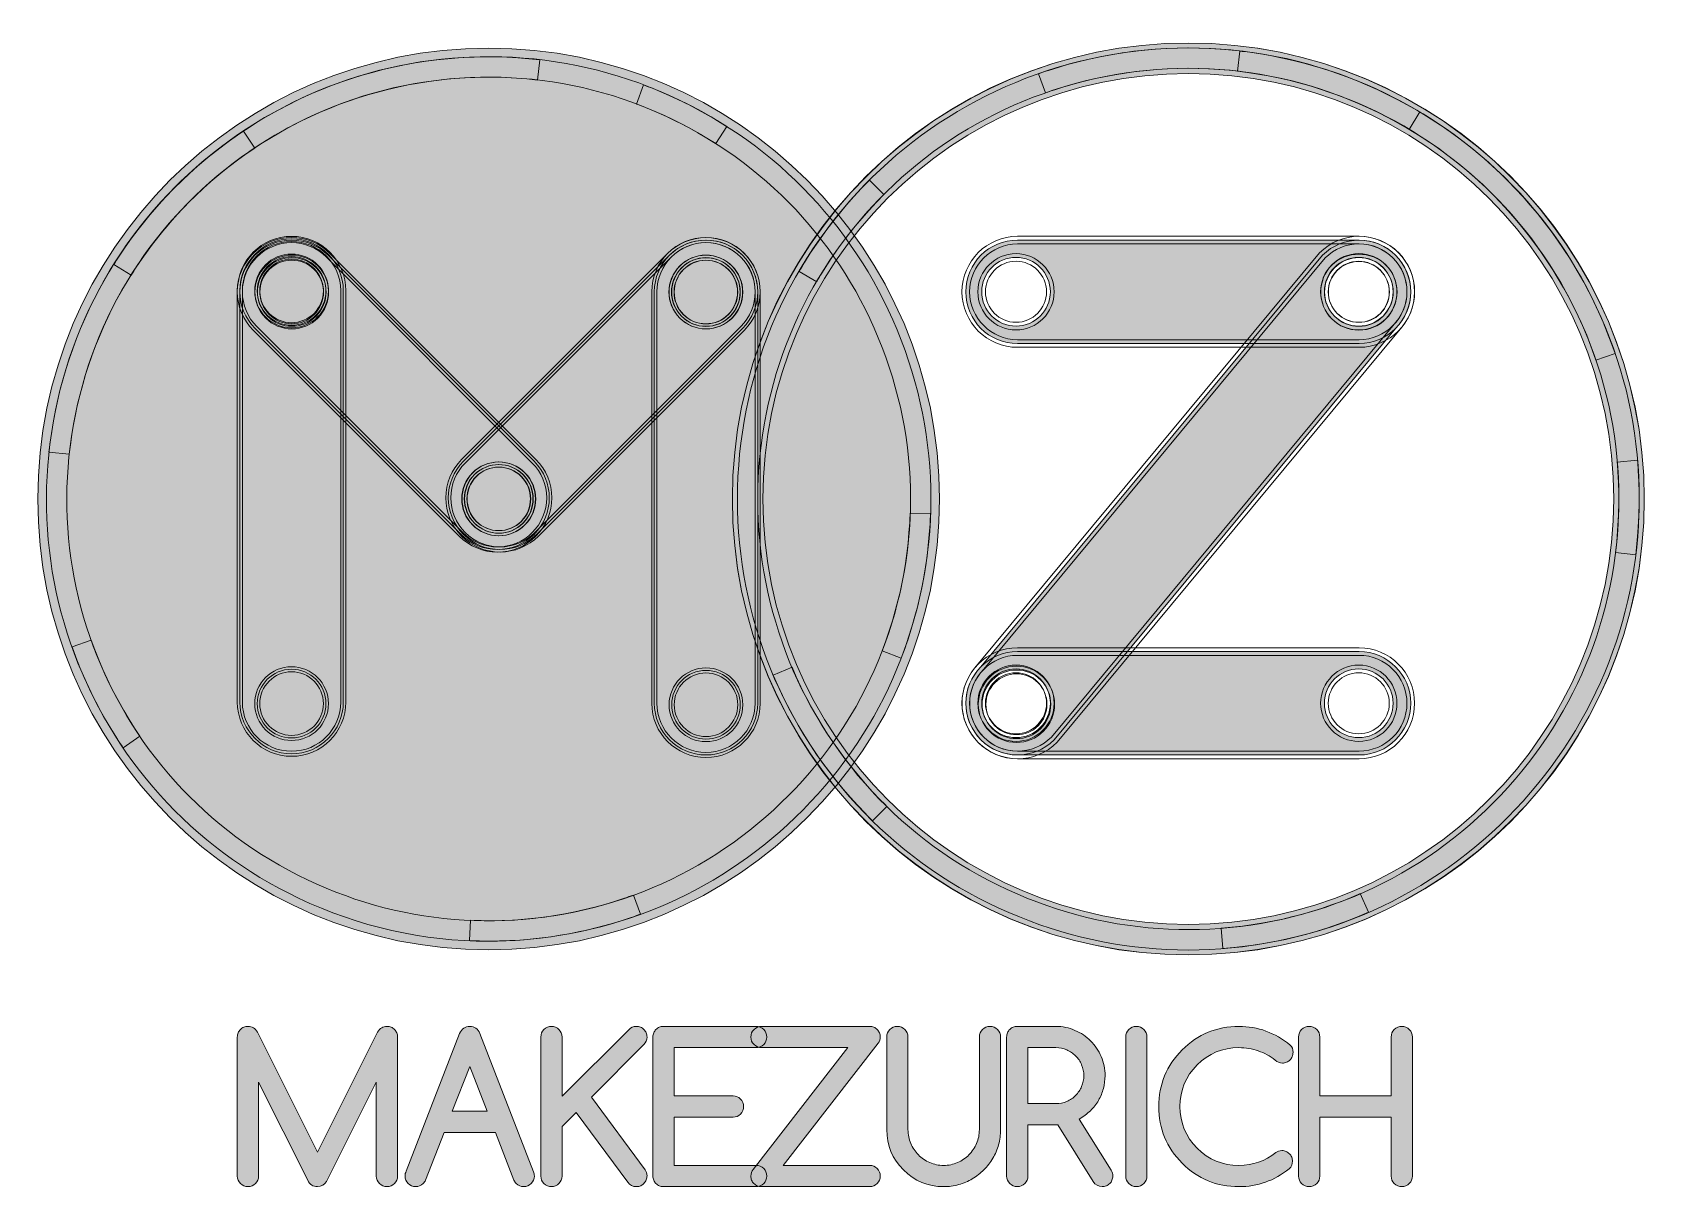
# Model space of a CAD drawing. Header units: inches. Extents: x 77.4 to 133.5, y -168.8 to -128.8.
import ezdxf

# ---------------------------------------------------------------- set-up
doc = ezdxf.new("R2010")
doc.units = ezdxf.units.IN
doc.header["$MEASUREMENT"] = 0
doc.layers.add('Layer 1', color=7, linetype='Continuous')

# ---------------------------------------------------------------- blocks, each defined once
blk = doc.blocks.new('block 3')
at = {"layer": 'Layer 1', "lineweight": 0}
blk.add_open_spline([(106.497, -156.158), (106.412, -156.075), (106.328, -155.991), (106.245, -155.906), (103.386, -152.972), (101.813, -149.1), (101.813, -145.005), (101.813, -140.832), (103.438, -136.909), (106.388, -133.959), (106.388, -133.959), (106.887, -134.458), (106.887, -134.458), (104.07, -137.275), (102.518, -141.02), (102.518, -145.005), (102.518, -148.916), (104.021, -152.612), (106.749, -155.413), (106.828, -155.493), (106.91, -155.575), (106.992, -155.655), (106.992, -155.655), (106.497, -156.158), (106.497, -156.158)], degree=3, knots=[0, 0, 0, 0, 1, 1, 1, 2, 2, 2, 3, 3, 3, 4, 4, 4, 5, 5, 5, 6, 6, 6, 7, 7, 7, 8, 8, 8, 8], dxfattribs=at)
blk = doc.blocks.new('block 2')
at = {"layer": 'Layer 1'}
blk.add_blockref('block 3', (0, 0), dxfattribs=at)
blk = doc.blocks.new('block 5')
at = {"layer": 'Layer 1', "lineweight": 0}
blk.add_open_spline([(104.559, -137.476), (104.559, -137.476), (103.948, -137.123), (103.948, -137.123), (104.008, -137.019), (104.07, -136.917), (104.132, -136.814), (106.28, -133.326), (109.65, -130.856), (113.622, -129.856), (117.668, -128.838), (121.869, -129.456), (125.45, -131.596), (125.45, -131.596), (125.088, -132.202), (125.088, -132.202), (121.668, -130.158), (117.657, -129.568), (113.794, -130.54), (110.002, -131.495), (106.784, -133.854), (104.734, -137.183), (104.675, -137.279), (104.616, -137.377), (104.559, -137.476)], degree=3, knots=[0, 0, 0, 0, 1, 1, 1, 2, 2, 2, 3, 3, 3, 4, 4, 4, 5, 5, 5, 6, 6, 6, 7, 7, 7, 8, 8, 8, 8], dxfattribs=at)
blk = doc.blocks.new('block 4')
at = {"layer": 'Layer 1'}
blk.add_blockref('block 5', (0, 0), dxfattribs=at)
blk = doc.blocks.new('block 7')
at = {"layer": 'Layer 1', "lineweight": 0}
blk.add_open_spline([(131.553, -140.193), (130.268, -136.423), (127.591, -133.378), (124.016, -131.619), (120.507, -129.894), (116.527, -129.612), (112.809, -130.824), (112.703, -130.859), (112.594, -130.896), (112.487, -130.934), (112.487, -130.934), (112.249, -130.27), (112.249, -130.27), (112.361, -130.23), (112.474, -130.192), (112.588, -130.154), (116.483, -128.884), (120.652, -129.179), (124.327, -130.986), (128.072, -132.828), (130.875, -136.017), (132.22, -139.966), (132.22, -139.966), (131.553, -140.193), (131.553, -140.193)], degree=3, knots=[0, 0, 0, 0, 1, 1, 1, 2, 2, 2, 3, 3, 3, 4, 4, 4, 5, 5, 5, 6, 6, 6, 7, 7, 7, 8, 8, 8, 8], dxfattribs=at)
blk = doc.blocks.new('block 6')
at = {"layer": 'Layer 1'}
blk.add_blockref('block 7', (0, 0), dxfattribs=at)
blk = doc.blocks.new('block 9')
at = {"layer": 'Layer 1', "lineweight": 0}
blk.add_open_spline([(132.935, -146.943), (132.935, -146.943), (132.235, -146.855), (132.235, -146.855), (132.729, -142.903), (131.654, -138.993), (129.209, -135.848), (126.808, -132.761), (123.353, -130.766), (119.48, -130.229), (119.366, -130.214), (119.255, -130.2), (119.143, -130.188), (119.143, -130.188), (119.218, -129.486), (119.218, -129.486), (119.335, -129.499), (119.452, -129.514), (119.569, -129.529), (123.633, -130.092), (127.252, -132.182), (129.766, -135.414), (132.327, -138.709), (133.452, -142.803), (132.935, -146.943)], degree=3, knots=[0, 0, 0, 0, 1, 1, 1, 2, 2, 2, 3, 3, 3, 4, 4, 4, 5, 5, 5, 6, 6, 6, 7, 7, 7, 8, 8, 8, 8], dxfattribs=at)
blk = doc.blocks.new('block 8')
at = {"layer": 'Layer 1'}
blk.add_blockref('block 9', (0, 0), dxfattribs=at)
blk = doc.blocks.new('block 11')
at = {"layer": 'Layer 1', "lineweight": 0}
blk.add_open_spline([(117.434, -160.633), (115.451, -160.633), (113.468, -160.252), (111.58, -159.489), (107.711, -157.925), (104.683, -154.948), (103.054, -151.107), (103.054, -151.107), (103.703, -150.831), (103.703, -150.831), (105.259, -154.499), (108.151, -157.341), (111.844, -158.835), (115.469, -160.299), (119.46, -160.291), (123.079, -158.812), (123.183, -158.769), (123.288, -158.725), (123.392, -158.679), (123.392, -158.679), (123.678, -159.323), (123.678, -159.323), (123.569, -159.372), (123.458, -159.418), (123.348, -159.464), (121.442, -160.243), (119.437, -160.633), (117.434, -160.633)], degree=3, knots=[0, 0, 0, 0, 1, 1, 1, 2, 2, 2, 3, 3, 3, 4, 4, 4, 5, 5, 5, 6, 6, 6, 7, 7, 7, 8, 8, 8, 9, 9, 9, 9], dxfattribs=at)
blk = doc.blocks.new('block 10')
at = {"layer": 'Layer 1'}
blk.add_blockref('block 11', (0, 0), dxfattribs=at)
blk = doc.blocks.new('block 13')
at = {"layer": 'Layer 1', "lineweight": 0}
blk.add_open_spline([(118.625, -160.581), (118.625, -160.581), (118.572, -159.878), (118.572, -159.878), (122.543, -159.574), (126.16, -157.741), (128.755, -154.718), (131.3, -151.75), (132.567, -147.967), (132.321, -144.065), (132.313, -143.952), (132.305, -143.839), (132.295, -143.726), (132.295, -143.726), (132.997, -143.659), (132.997, -143.659), (133.008, -143.779), (133.017, -143.899), (133.025, -144.02), (133.282, -148.107), (131.956, -152.069), (129.291, -155.177), (126.573, -158.344), (122.785, -160.263), (118.625, -160.581)], degree=3, knots=[0, 0, 0, 0, 1, 1, 1, 2, 2, 2, 3, 3, 3, 4, 4, 4, 5, 5, 5, 6, 6, 6, 7, 7, 7, 8, 8, 8, 8], dxfattribs=at)
blk = doc.blocks.new('block 12')
at = {"layer": 'Layer 1'}
blk.add_blockref('block 13', (0, 0), dxfattribs=at)
blk = doc.blocks.new('block 15')
at = {"layer": 'Layer 1', "lineweight": 0}
blk.add_open_spline([(93.182, -160.329), (90.933, -160.329), (88.694, -159.829), (86.608, -158.836), (82.914, -157.077), (80.125, -153.985), (78.757, -150.129), (78.757, -150.129), (79.422, -149.894), (79.422, -149.894), (80.727, -153.571), (83.387, -156.521), (86.911, -158.198), (90.37, -159.846), (94.272, -160.072), (97.898, -158.839), (98.003, -158.803), (98.108, -158.766), (98.212, -158.727), (98.212, -158.727), (98.459, -159.388), (98.459, -159.388), (98.349, -159.429), (98.238, -159.468), (98.126, -159.507), (96.511, -160.056), (94.844, -160.329), (93.182, -160.329)], degree=3, knots=[0, 0, 0, 0, 1, 1, 1, 2, 2, 2, 3, 3, 3, 4, 4, 4, 5, 5, 5, 6, 6, 6, 7, 7, 7, 8, 8, 8, 9, 9, 9, 9], dxfattribs=at)
blk = doc.blocks.new('block 14')
at = {"layer": 'Layer 1'}
blk.add_blockref('block 15', (0, 0), dxfattribs=at)
blk = doc.blocks.new('block 17')
at = {"layer": 'Layer 1', "lineweight": 0}
blk.add_open_spline([(80.528, -153.622), (80.462, -153.526), (80.397, -153.428), (80.334, -153.33), (78.151, -149.958), (77.384, -145.933), (78.172, -141.996), (78.977, -137.984), (81.295, -134.525), (84.699, -132.258), (84.699, -132.258), (85.09, -132.845), (85.09, -132.845), (81.843, -135.008), (79.632, -138.307), (78.864, -142.134), (78.112, -145.891), (78.844, -149.73), (80.925, -152.946), (80.986, -153.039), (81.048, -153.132), (81.111, -153.224), (81.111, -153.224), (80.528, -153.622), (80.528, -153.622)], degree=3, knots=[0, 0, 0, 0, 1, 1, 1, 2, 2, 2, 3, 3, 3, 4, 4, 4, 5, 5, 5, 6, 6, 6, 7, 7, 7, 8, 8, 8, 8], dxfattribs=at)
blk = doc.blocks.new('block 16')
at = {"layer": 'Layer 1'}
blk.add_blockref('block 17', (0, 0), dxfattribs=at)
blk = doc.blocks.new('block 19')
at = {"layer": 'Layer 1', "lineweight": 0}
blk.add_open_spline([(78.663, -143.456), (78.663, -143.456), (77.96, -143.386), (77.96, -143.386), (77.972, -143.269), (77.986, -143.153), (78.001, -143.036), (78.518, -139.052), (80.537, -135.487), (83.685, -132.994), (86.894, -130.455), (90.898, -129.316), (94.962, -129.791), (94.962, -129.791), (94.88, -130.491), (94.88, -130.491), (91.004, -130.04), (87.184, -131.125), (84.123, -133.547), (81.119, -135.925), (79.194, -139.327), (78.701, -143.125), (78.687, -143.234), (78.674, -143.345), (78.663, -143.456)], degree=3, knots=[0, 0, 0, 0, 1, 1, 1, 2, 2, 2, 3, 3, 3, 4, 4, 4, 5, 5, 5, 6, 6, 6, 7, 7, 7, 8, 8, 8, 8], dxfattribs=at)
blk = doc.blocks.new('block 18')
at = {"layer": 'Layer 1'}
blk.add_blockref('block 19', (0, 0), dxfattribs=at)
blk = doc.blocks.new('block 21')
at = {"layer": 'Layer 1', "lineweight": 0}
blk.add_open_spline([(80.805, -137.255), (80.805, -137.255), (80.204, -136.885), (80.204, -136.885), (80.266, -136.785), (80.329, -136.686), (80.394, -136.587), (82.601, -133.232), (85.976, -130.909), (89.898, -130.045), (93.893, -129.166), (97.993, -129.895), (101.441, -132.098), (101.441, -132.098), (101.061, -132.693), (101.061, -132.693), (97.772, -130.591), (93.862, -129.896), (90.05, -130.734), (86.309, -131.558), (83.089, -133.774), (80.984, -136.974), (80.924, -137.066), (80.863, -137.16), (80.805, -137.255)], degree=3, knots=[0, 0, 0, 0, 1, 1, 1, 2, 2, 2, 3, 3, 3, 4, 4, 4, 5, 5, 5, 6, 6, 6, 7, 7, 7, 8, 8, 8, 8], dxfattribs=at)
blk = doc.blocks.new('block 20')
at = {"layer": 'Layer 1'}
blk.add_blockref('block 21', (0, 0), dxfattribs=at)
blk = doc.blocks.new('block 23')
at = {"layer": 'Layer 1', "lineweight": 0}
blk.add_open_spline([(93.207, -160.324), (92.983, -160.324), (92.759, -160.319), (92.534, -160.309), (92.534, -160.309), (92.564, -159.604), (92.564, -159.604), (96.466, -159.774), (100.194, -158.411), (103.071, -155.773), (105.893, -153.183), (107.566, -149.65), (107.781, -145.826), (107.787, -145.716), (107.792, -145.605), (107.795, -145.494), (107.795, -145.494), (108.5, -145.511), (108.5, -145.511), (108.497, -145.629), (108.492, -145.747), (108.485, -145.865), (108.26, -149.874), (106.506, -153.578), (103.548, -156.293), (100.698, -158.906), (97.048, -160.324), (93.207, -160.324)], degree=3, knots=[0, 0, 0, 0, 1, 1, 1, 2, 2, 2, 3, 3, 3, 4, 4, 4, 5, 5, 5, 6, 6, 6, 7, 7, 7, 8, 8, 8, 9, 9, 9, 9], dxfattribs=at)
blk = doc.blocks.new('block 22')
at = {"layer": 'Layer 1'}
blk.add_blockref('block 23', (0, 0), dxfattribs=at)
blk = doc.blocks.new('block 25')
at = {"layer": 'Layer 1', "lineweight": 0}
blk.add_open_spline([(107.485, -150.516), (107.485, -150.516), (106.826, -150.262), (106.826, -150.262), (108.229, -146.621), (108.131, -142.65), (106.55, -139.082), (104.997, -135.58), (102.183, -132.867), (98.629, -131.442), (98.526, -131.401), (98.422, -131.361), (98.317, -131.322), (98.317, -131.322), (98.56, -130.66), (98.56, -130.66), (98.67, -130.7), (98.78, -130.743), (98.89, -130.787), (102.618, -132.281), (105.567, -135.125), (107.195, -138.796), (108.853, -142.537), (108.955, -146.699), (107.485, -150.516)], degree=3, knots=[0, 0, 0, 0, 1, 1, 1, 2, 2, 2, 3, 3, 3, 4, 4, 4, 5, 5, 5, 6, 6, 6, 7, 7, 7, 8, 8, 8, 8], dxfattribs=at)
blk = doc.blocks.new('block 24')
at = {"layer": 'Layer 1'}
blk.add_blockref('block 25', (0, 0), dxfattribs=at)
blk = doc.blocks.new('block 26')
at = {"layer": 'Layer 1', "lineweight": 0}
for points, knots in [([(123.35, -139.751), (123.35, -139.751), (111.517, -139.751), (111.517, -139.751), (110.456, -139.751), (109.593, -138.888), (109.593, -137.827), (109.593, -136.767), (110.456, -135.904), (111.517, -135.904), (111.517, -135.904), (123.35, -135.904), (123.35, -135.904), (124.411, -135.904), (125.275, -136.767), (125.275, -137.827), (125.275, -138.888), (124.411, -139.751), (123.35, -139.751)], [0, 0, 0, 0, 1, 1, 1, 2, 2, 2, 3, 3, 3, 4, 4, 4, 5, 5, 5, 6, 6, 6, 6]), ([(111.517, -136.168), (110.602, -136.168), (109.858, -136.912), (109.858, -137.827), (109.858, -138.742), (110.602, -139.486), (111.517, -139.486), (111.517, -139.486), (123.35, -139.486), (123.35, -139.486), (124.266, -139.486), (125.01, -138.742), (125.01, -137.827), (125.01, -136.912), (124.266, -136.168), (123.35, -136.168), (123.35, -136.168), (111.517, -136.168), (111.517, -136.168)], [0, 0, 0, 0, 1, 1, 1, 2, 2, 2, 3, 3, 3, 4, 4, 4, 5, 5, 5, 6, 6, 6, 6]), ([(111.464, -139.149), (110.735, -139.149), (110.142, -138.556), (110.142, -137.827), (110.142, -137.098), (110.735, -136.505), (111.464, -136.505), (112.193, -136.505), (112.786, -137.098), (112.786, -137.827), (112.786, -138.556), (112.193, -139.149), (111.464, -139.149)], [0, 0, 0, 0, 1, 1, 1, 2, 2, 2, 3, 3, 3, 4, 4, 4, 4]), ([(111.464, -136.77), (110.881, -136.77), (110.407, -137.244), (110.407, -137.827), (110.407, -138.41), (110.881, -138.884), (111.464, -138.884), (112.047, -138.884), (112.522, -138.41), (112.522, -137.827), (112.522, -137.244), (112.047, -136.77), (111.464, -136.77)], [0, 0, 0, 0, 1, 1, 1, 2, 2, 2, 3, 3, 3, 4, 4, 4, 4]), ([(123.341, -139.149), (122.612, -139.149), (122.019, -138.556), (122.019, -137.827), (122.019, -137.098), (122.612, -136.505), (123.341, -136.505), (124.07, -136.505), (124.663, -137.098), (124.663, -137.827), (124.663, -138.556), (124.07, -139.149), (123.341, -139.149)], [0, 0, 0, 0, 1, 1, 1, 2, 2, 2, 3, 3, 3, 4, 4, 4, 4]), ([(123.341, -136.77), (122.758, -136.77), (122.284, -137.244), (122.284, -137.827), (122.284, -138.41), (122.758, -138.884), (123.341, -138.884), (123.924, -138.884), (124.398, -138.41), (124.398, -137.827), (124.398, -137.244), (123.924, -136.77), (123.341, -136.77)], [0, 0, 0, 0, 1, 1, 1, 2, 2, 2, 3, 3, 3, 4, 4, 4, 4])]:
    blk.add_open_spline(points, degree=3, knots=knots, dxfattribs=at)
blk = doc.blocks.new('block 27')
at = {"layer": 'Layer 1', "lineweight": 0}
for points, knots in [([(123.35, -154.006), (123.35, -154.006), (111.517, -154.006), (111.517, -154.006), (110.456, -154.006), (109.593, -153.143), (109.593, -152.083), (109.593, -151.022), (110.456, -150.159), (111.517, -150.159), (111.517, -150.159), (123.35, -150.159), (123.35, -150.159), (124.411, -150.159), (125.275, -151.022), (125.275, -152.083), (125.275, -153.143), (124.411, -154.006), (123.35, -154.006)], [0, 0, 0, 0, 1, 1, 1, 2, 2, 2, 3, 3, 3, 4, 4, 4, 5, 5, 5, 6, 6, 6, 6]), ([(111.517, -150.423), (110.602, -150.423), (109.858, -151.168), (109.858, -152.083), (109.858, -152.998), (110.602, -153.742), (111.517, -153.742), (111.517, -153.742), (123.35, -153.742), (123.35, -153.742), (124.266, -153.742), (125.01, -152.998), (125.01, -152.083), (125.01, -151.168), (124.266, -150.423), (123.35, -150.423), (123.35, -150.423), (111.517, -150.423), (111.517, -150.423)], [0, 0, 0, 0, 1, 1, 1, 2, 2, 2, 3, 3, 3, 4, 4, 4, 5, 5, 5, 6, 6, 6, 6]), ([(111.464, -153.405), (110.735, -153.405), (110.142, -152.812), (110.142, -152.083), (110.142, -151.354), (110.735, -150.762), (111.464, -150.762), (112.193, -150.762), (112.786, -151.354), (112.786, -152.083), (112.786, -152.812), (112.193, -153.405), (111.464, -153.405)], [0, 0, 0, 0, 1, 1, 1, 2, 2, 2, 3, 3, 3, 4, 4, 4, 4]), ([(123.341, -153.405), (122.612, -153.405), (122.019, -152.812), (122.019, -152.083), (122.019, -151.354), (122.612, -150.762), (123.341, -150.762), (124.07, -150.762), (124.663, -151.354), (124.663, -152.083), (124.663, -152.812), (124.07, -153.405), (123.341, -153.405)], [0, 0, 0, 0, 1, 1, 1, 2, 2, 2, 3, 3, 3, 4, 4, 4, 4]), ([(111.464, -151.026), (110.881, -151.026), (110.407, -151.5), (110.407, -152.083), (110.407, -152.666), (110.881, -153.14), (111.464, -153.14), (112.047, -153.14), (112.522, -152.666), (112.522, -152.083), (112.522, -151.5), (112.047, -151.026), (111.464, -151.026)], [0, 0, 0, 0, 1, 1, 1, 2, 2, 2, 3, 3, 3, 4, 4, 4, 4]), ([(123.341, -151.026), (122.758, -151.026), (122.284, -151.5), (122.284, -152.083), (122.284, -152.666), (122.758, -153.14), (123.341, -153.14), (123.924, -153.14), (124.398, -152.666), (124.398, -152.083), (124.398, -151.5), (123.924, -151.026), (123.341, -151.026)], [0, 0, 0, 0, 1, 1, 1, 2, 2, 2, 3, 3, 3, 4, 4, 4, 4])]:
    blk.add_open_spline(points, degree=3, knots=knots, dxfattribs=at)
blk = doc.blocks.new('block 28')
at = {"layer": 'Layer 1', "lineweight": 0}
for points, knots in [([(111.517, -154.006), (111.003, -154.006), (110.52, -153.806), (110.157, -153.443), (109.407, -152.693), (109.407, -151.473), (110.157, -150.723), (110.157, -150.723), (121.982, -136.476), (121.982, -136.476), (122.354, -136.104), (122.837, -135.904), (123.351, -135.904), (123.865, -135.904), (124.348, -136.104), (124.711, -136.467), (125.075, -136.83), (125.275, -137.313), (125.275, -137.827), (125.275, -138.341), (125.075, -138.824), (124.711, -139.188), (124.711, -139.188), (112.886, -153.434), (112.886, -153.434), (112.514, -153.806), (112.031, -154.006), (111.517, -154.006)], [0, 0, 0, 0, 1, 1, 1, 2, 2, 2, 3, 3, 3, 4, 4, 4, 5, 5, 5, 6, 6, 6, 7, 7, 7, 8, 8, 8, 9, 9, 9, 9]), ([(123.351, -136.168), (122.908, -136.168), (122.491, -136.341), (122.177, -136.654), (122.177, -136.654), (110.352, -150.9), (110.352, -150.9), (109.698, -151.557), (109.698, -152.609), (110.344, -153.256), (110.657, -153.569), (111.074, -153.742), (111.517, -153.742), (111.961, -153.742), (112.377, -153.569), (112.69, -153.256), (112.69, -153.256), (124.516, -139.01), (124.516, -139.01), (124.838, -138.687), (125.01, -138.271), (125.01, -137.827), (125.01, -137.384), (124.838, -136.968), (124.524, -136.654), (124.211, -136.341), (123.794, -136.168), (123.351, -136.168)], [0, 0, 0, 0, 1, 1, 1, 2, 2, 2, 3, 3, 3, 4, 4, 4, 5, 5, 5, 6, 6, 6, 7, 7, 7, 8, 8, 8, 9, 9, 9, 9]), ([(123.344, -139.156), (122.991, -139.156), (122.66, -139.018), (122.41, -138.769), (121.895, -138.253), (121.895, -137.415), (122.41, -136.899), (122.91, -136.4), (123.78, -136.4), (124.279, -136.899), (124.794, -137.415), (124.794, -138.253), (124.279, -138.768), (124.029, -139.018), (123.698, -139.156), (123.344, -139.156)], [0, 0, 0, 0, 1, 1, 1, 2, 2, 2, 3, 3, 3, 4, 4, 4, 5, 5, 5, 5]), ([(123.344, -136.777), (123.062, -136.777), (122.797, -136.887), (122.597, -137.086), (122.185, -137.499), (122.185, -138.169), (122.597, -138.582), (122.996, -138.981), (123.693, -138.981), (124.092, -138.581), (124.504, -138.169), (124.504, -137.498), (124.092, -137.086), (123.892, -136.887), (123.627, -136.777), (123.344, -136.777)], [0, 0, 0, 0, 1, 1, 1, 2, 2, 2, 3, 3, 3, 4, 4, 4, 5, 5, 5, 5]), ([(111.48, -153.442), (111.127, -153.442), (110.795, -153.305), (110.546, -153.055), (110.296, -152.805), (110.158, -152.473), (110.158, -152.12), (110.158, -151.767), (110.296, -151.435), (110.546, -151.186), (110.795, -150.936), (111.127, -150.799), (111.48, -150.799), (111.833, -150.799), (112.165, -150.936), (112.415, -151.186), (112.664, -151.435), (112.802, -151.767), (112.802, -152.12), (112.802, -152.473), (112.664, -152.805), (112.415, -153.055), (112.165, -153.305), (111.833, -153.442), (111.48, -153.442)], [0, 0, 0, 0, 1, 1, 1, 2, 2, 2, 3, 3, 3, 4, 4, 4, 5, 5, 5, 6, 6, 6, 7, 7, 7, 8, 8, 8, 8]), ([(111.48, -151.063), (111.198, -151.063), (110.932, -151.173), (110.733, -151.373), (110.533, -151.572), (110.423, -151.838), (110.423, -152.12), (110.423, -152.402), (110.533, -152.668), (110.733, -152.868), (111.132, -153.268), (111.828, -153.268), (112.227, -152.868), (112.427, -152.668), (112.537, -152.403), (112.537, -152.12), (112.537, -151.838), (112.427, -151.572), (112.227, -151.373), (112.028, -151.173), (111.763, -151.063), (111.48, -151.063)], [0, 0, 0, 0, 1, 1, 1, 2, 2, 2, 3, 3, 3, 4, 4, 4, 5, 5, 5, 6, 6, 6, 7, 7, 7, 7])]:
    blk.add_open_spline(points, degree=3, knots=knots, dxfattribs=at)
blk = doc.blocks.new('block 30')
at = {"layer": 'Layer 1', "lineweight": 0}
for points, knots in [([(86.364, -153.922), (85.328, -153.922), (84.485, -153.079), (84.485, -152.042), (84.485, -152.042), (84.485, -137.786), (84.485, -137.786), (84.485, -136.75), (85.328, -135.907), (86.364, -135.907), (87.401, -135.907), (88.244, -136.75), (88.244, -137.786), (88.244, -137.786), (88.244, -152.042), (88.244, -152.042), (88.244, -153.079), (87.401, -153.922), (86.364, -153.922)], [0, 0, 0, 0, 1, 1, 1, 2, 2, 2, 3, 3, 3, 4, 4, 4, 5, 5, 5, 6, 6, 6, 6]), ([(86.364, -136.083), (85.425, -136.083), (84.661, -136.847), (84.661, -137.786), (84.661, -137.786), (84.661, -152.042), (84.661, -152.042), (84.661, -152.982), (85.425, -153.746), (86.364, -153.746), (87.303, -153.746), (88.067, -152.982), (88.067, -152.042), (88.067, -152.042), (88.067, -137.786), (88.067, -137.786), (88.067, -136.847), (87.303, -136.083), (86.364, -136.083)], [0, 0, 0, 0, 1, 1, 1, 2, 2, 2, 3, 3, 3, 4, 4, 4, 5, 5, 5, 6, 6, 6, 6]), ([(86.364, -139.074), (85.66, -139.074), (85.087, -138.501), (85.087, -137.796), (85.087, -137.091), (85.66, -136.518), (86.364, -136.518), (87.069, -136.518), (87.642, -137.091), (87.642, -137.796), (87.642, -138.501), (87.069, -139.074), (86.364, -139.074)], [0, 0, 0, 0, 1, 1, 1, 2, 2, 2, 3, 3, 3, 4, 4, 4, 4]), ([(86.364, -136.695), (85.757, -136.695), (85.263, -137.188), (85.263, -137.796), (85.263, -138.403), (85.757, -138.898), (86.364, -138.898), (86.971, -138.898), (87.465, -138.403), (87.465, -137.796), (87.465, -137.188), (86.971, -136.695), (86.364, -136.695)], [0, 0, 0, 0, 1, 1, 1, 2, 2, 2, 3, 3, 3, 4, 4, 4, 4]), ([(86.364, -153.373), (85.66, -153.373), (85.087, -152.8), (85.087, -152.095), (85.087, -151.39), (85.66, -150.817), (86.364, -150.817), (87.069, -150.817), (87.642, -151.39), (87.642, -152.095), (87.642, -152.8), (87.069, -153.373), (86.364, -153.373)], [0, 0, 0, 0, 1, 1, 1, 2, 2, 2, 3, 3, 3, 4, 4, 4, 4]), ([(86.364, -150.993), (85.757, -150.993), (85.263, -151.488), (85.263, -152.095), (85.263, -152.702), (85.757, -153.197), (86.364, -153.197), (86.971, -153.197), (87.465, -152.702), (87.465, -152.095), (87.465, -151.488), (86.971, -150.993), (86.364, -150.993)], [0, 0, 0, 0, 1, 1, 1, 2, 2, 2, 3, 3, 3, 4, 4, 4, 4])]:
    blk.add_open_spline(points, degree=3, knots=knots, dxfattribs=at)
blk = doc.blocks.new('block 29')
at = {"layer": 'Layer 1'}
blk.add_blockref('block 30', (0, 0), dxfattribs=at)
blk = doc.blocks.new('block 32')
at = {"layer": 'Layer 1', "lineweight": 0}
for points, knots in [([(93.502, -146.844), (93, -146.844), (92.528, -146.648), (92.172, -146.293), (92.172, -146.293), (85.035, -139.156), (85.035, -139.156), (84.68, -138.801), (84.485, -138.329), (84.485, -137.827), (84.484, -137.325), (84.68, -136.853), (85.035, -136.498), (85.39, -136.143), (85.862, -135.948), (86.364, -135.948), (86.866, -135.948), (87.338, -136.143), (87.693, -136.498), (87.693, -136.498), (94.83, -143.635), (94.83, -143.635), (95.185, -143.99), (95.381, -144.462), (95.381, -144.964), (95.381, -145.467), (95.185, -145.939), (94.83, -146.294), (94.476, -146.648), (94.004, -146.844), (93.502, -146.844)], [0, 0, 0, 0, 1, 1, 1, 2, 2, 2, 3, 3, 3, 4, 4, 4, 5, 5, 5, 6, 6, 6, 7, 7, 7, 8, 8, 8, 9, 9, 9, 10, 10, 10, 10]), ([(86.364, -136.124), (85.909, -136.124), (85.481, -136.301), (85.16, -136.623), (84.838, -136.945), (84.661, -137.372), (84.661, -137.827), (84.661, -138.282), (84.838, -138.71), (85.16, -139.031), (85.16, -139.031), (92.297, -146.168), (92.297, -146.168), (92.619, -146.49), (93.047, -146.667), (93.502, -146.667), (93.957, -146.667), (94.384, -146.49), (94.705, -146.169), (95.027, -145.847), (95.204, -145.42), (95.204, -144.964), (95.204, -144.509), (95.027, -144.081), (94.705, -143.76), (94.705, -143.76), (87.569, -136.623), (87.569, -136.623), (87.247, -136.301), (86.819, -136.124), (86.364, -136.124)], [0, 0, 0, 0, 1, 1, 1, 2, 2, 2, 3, 3, 3, 4, 4, 4, 5, 5, 5, 6, 6, 6, 7, 7, 7, 8, 8, 8, 9, 9, 9, 10, 10, 10, 10]), ([(86.371, -139.112), (86.03, -139.112), (85.709, -138.979), (85.468, -138.737), (84.97, -138.239), (84.97, -137.428), (85.467, -136.93), (85.709, -136.689), (86.03, -136.556), (86.371, -136.556), (86.712, -136.556), (87.033, -136.689), (87.275, -136.93), (87.772, -137.429), (87.772, -138.239), (87.275, -138.737), (87.033, -138.979), (86.713, -139.112), (86.371, -139.112)], [0, 0, 0, 0, 1, 1, 1, 2, 2, 2, 3, 3, 3, 4, 4, 4, 5, 5, 5, 6, 6, 6, 6]), ([(86.371, -136.733), (86.077, -136.733), (85.8, -136.847), (85.592, -137.055), (85.163, -137.484), (85.163, -138.183), (85.593, -138.613), (85.8, -138.821), (86.077, -138.935), (86.371, -138.935), (86.665, -138.935), (86.942, -138.821), (87.15, -138.613), (87.579, -138.183), (87.579, -137.485), (87.15, -137.055), (86.942, -136.847), (86.665, -136.733), (86.371, -136.733)], [0, 0, 0, 0, 1, 1, 1, 2, 2, 2, 3, 3, 3, 4, 4, 4, 5, 5, 5, 6, 6, 6, 6]), ([(93.539, -146.28), (93.198, -146.28), (92.877, -146.147), (92.635, -145.905), (92.137, -145.407), (92.137, -144.596), (92.635, -144.098), (92.877, -143.857), (93.198, -143.724), (93.539, -143.724), (93.88, -143.724), (94.201, -143.857), (94.442, -144.098), (94.94, -144.597), (94.94, -145.407), (94.442, -145.905), (94.201, -146.147), (93.88, -146.28), (93.539, -146.28)], [0, 0, 0, 0, 1, 1, 1, 2, 2, 2, 3, 3, 3, 4, 4, 4, 5, 5, 5, 6, 6, 6, 6]), ([(93.539, -143.901), (93.245, -143.901), (92.968, -144.015), (92.76, -144.223), (92.331, -144.652), (92.331, -145.351), (92.76, -145.781), (92.968, -145.989), (93.245, -146.103), (93.539, -146.103), (93.833, -146.103), (94.109, -145.989), (94.317, -145.781), (94.747, -145.351), (94.747, -144.653), (94.317, -144.223), (94.109, -144.015), (93.833, -143.901), (93.539, -143.901)], [0, 0, 0, 0, 1, 1, 1, 2, 2, 2, 3, 3, 3, 4, 4, 4, 5, 5, 5, 6, 6, 6, 6])]:
    blk.add_open_spline(points, degree=3, knots=knots, dxfattribs=at)
blk = doc.blocks.new('block 31')
at = {"layer": 'Layer 1'}
blk.add_blockref('block 32', (0, 0), dxfattribs=at)
blk = doc.blocks.new('block 34')
at = {"layer": 'Layer 1', "lineweight": 0}
for points, knots in [([(93.586, -146.843), (93.084, -146.843), (92.612, -146.648), (92.257, -146.293), (91.902, -145.938), (91.707, -145.466), (91.707, -144.964), (91.707, -144.462), (91.902, -143.99), (92.257, -143.635), (92.257, -143.635), (99.394, -136.498), (99.394, -136.498), (99.749, -136.143), (100.221, -135.948), (100.723, -135.948), (101.225, -135.948), (101.697, -136.143), (102.052, -136.498), (102.407, -136.853), (102.603, -137.325), (102.603, -137.827), (102.603, -138.329), (102.407, -138.801), (102.052, -139.156), (102.052, -139.156), (94.915, -146.293), (94.915, -146.293), (94.56, -146.648), (94.088, -146.843), (93.586, -146.843)], [0, 0, 0, 0, 1, 1, 1, 2, 2, 2, 3, 3, 3, 4, 4, 4, 5, 5, 5, 6, 6, 6, 7, 7, 7, 8, 8, 8, 9, 9, 9, 10, 10, 10, 10]), ([(100.723, -136.124), (100.268, -136.124), (99.841, -136.301), (99.519, -136.623), (99.519, -136.623), (92.382, -143.76), (92.382, -143.76), (92.06, -144.082), (91.883, -144.509), (91.883, -144.964), (91.883, -145.419), (92.06, -145.847), (92.382, -146.168), (92.703, -146.49), (93.131, -146.667), (93.586, -146.667), (94.041, -146.667), (94.468, -146.49), (94.79, -146.168), (94.79, -146.168), (101.927, -139.031), (101.927, -139.031), (102.249, -138.71), (102.426, -138.282), (102.426, -137.827), (102.426, -137.372), (102.249, -136.945), (101.927, -136.623), (101.606, -136.301), (101.178, -136.124), (100.723, -136.124)], [0, 0, 0, 0, 1, 1, 1, 2, 2, 2, 3, 3, 3, 4, 4, 4, 5, 5, 5, 6, 6, 6, 7, 7, 7, 8, 8, 8, 9, 9, 9, 10, 10, 10, 10]), ([(100.716, -139.112), (100.375, -139.112), (100.054, -138.979), (99.813, -138.737), (99.315, -138.24), (99.315, -137.429), (99.813, -136.93), (100.055, -136.689), (100.375, -136.556), (100.717, -136.556), (101.058, -136.556), (101.379, -136.689), (101.62, -136.93), (102.118, -137.429), (102.117, -138.24), (101.62, -138.737), (101.378, -138.979), (101.058, -139.112), (100.716, -139.112)], [0, 0, 0, 0, 1, 1, 1, 2, 2, 2, 3, 3, 3, 4, 4, 4, 5, 5, 5, 6, 6, 6, 6]), ([(100.717, -136.733), (100.422, -136.733), (100.146, -136.847), (99.938, -137.055), (99.509, -137.485), (99.508, -138.183), (99.937, -138.613), (100.145, -138.821), (100.422, -138.935), (100.716, -138.935), (101.01, -138.935), (101.287, -138.821), (101.495, -138.613), (101.924, -138.183), (101.924, -137.485), (101.495, -137.055), (101.288, -136.847), (101.011, -136.733), (100.717, -136.733)], [0, 0, 0, 0, 1, 1, 1, 2, 2, 2, 3, 3, 3, 4, 4, 4, 5, 5, 5, 6, 6, 6, 6]), ([(93.548, -146.28), (93.207, -146.28), (92.886, -146.147), (92.645, -145.905), (92.147, -145.407), (92.147, -144.596), (92.645, -144.098), (92.887, -143.857), (93.208, -143.724), (93.549, -143.724), (93.89, -143.724), (94.211, -143.857), (94.452, -144.098), (94.95, -144.597), (94.95, -145.407), (94.452, -145.905), (94.211, -146.147), (93.89, -146.28), (93.548, -146.28)], [0, 0, 0, 0, 1, 1, 1, 2, 2, 2, 3, 3, 3, 4, 4, 4, 5, 5, 5, 6, 6, 6, 6]), ([(93.549, -143.9), (93.255, -143.9), (92.978, -144.015), (92.77, -144.223), (92.34, -144.652), (92.34, -145.351), (92.77, -145.781), (92.978, -145.989), (93.254, -146.103), (93.548, -146.103), (93.843, -146.103), (94.119, -145.989), (94.327, -145.781), (94.756, -145.351), (94.756, -144.652), (94.327, -144.223), (94.119, -144.015), (93.843, -143.9), (93.549, -143.9)], [0, 0, 0, 0, 1, 1, 1, 2, 2, 2, 3, 3, 3, 4, 4, 4, 5, 5, 5, 6, 6, 6, 6])]:
    blk.add_open_spline(points, degree=3, knots=knots, dxfattribs=at)
blk = doc.blocks.new('block 33')
at = {"layer": 'Layer 1'}
blk.add_blockref('block 34', (0, 0), dxfattribs=at)
blk = doc.blocks.new('block 36')
at = {"layer": 'Layer 1', "lineweight": 0}
for points, knots in [([(100.723, -153.962), (99.687, -153.962), (98.844, -153.119), (98.844, -152.083), (98.844, -152.083), (98.844, -137.827), (98.844, -137.827), (98.844, -136.791), (99.687, -135.948), (100.723, -135.948), (101.759, -135.948), (102.602, -136.791), (102.602, -137.827), (102.602, -137.827), (102.602, -152.083), (102.602, -152.083), (102.602, -153.119), (101.759, -153.962), (100.723, -153.962)], [0, 0, 0, 0, 1, 1, 1, 2, 2, 2, 3, 3, 3, 4, 4, 4, 5, 5, 5, 6, 6, 6, 6]), ([(100.723, -136.124), (99.784, -136.124), (99.02, -136.888), (99.02, -137.827), (99.02, -137.827), (99.02, -152.083), (99.02, -152.083), (99.02, -153.022), (99.784, -153.786), (100.723, -153.786), (101.662, -153.786), (102.426, -153.022), (102.426, -152.083), (102.426, -152.083), (102.426, -137.827), (102.426, -137.827), (102.426, -136.888), (101.662, -136.124), (100.723, -136.124)], [0, 0, 0, 0, 1, 1, 1, 2, 2, 2, 3, 3, 3, 4, 4, 4, 5, 5, 5, 6, 6, 6, 6]), ([(100.723, -139.114), (100.019, -139.114), (99.446, -138.541), (99.446, -137.837), (99.446, -137.132), (100.019, -136.559), (100.723, -136.559), (101.427, -136.559), (102, -137.132), (102, -137.837), (102, -138.541), (101.427, -139.114), (100.723, -139.114)], [0, 0, 0, 0, 1, 1, 1, 2, 2, 2, 3, 3, 3, 4, 4, 4, 4]), ([(100.723, -136.735), (100.116, -136.735), (99.622, -137.229), (99.622, -137.837), (99.622, -138.444), (100.116, -138.938), (100.723, -138.938), (101.33, -138.938), (101.824, -138.444), (101.824, -137.837), (101.824, -137.229), (101.33, -136.735), (100.723, -136.735)], [0, 0, 0, 0, 1, 1, 1, 2, 2, 2, 3, 3, 3, 4, 4, 4, 4]), ([(100.723, -153.414), (100.019, -153.414), (99.446, -152.84), (99.446, -152.135), (99.446, -151.431), (100.019, -150.858), (100.723, -150.858), (101.427, -150.858), (102, -151.431), (102, -152.135), (102, -152.84), (101.427, -153.414), (100.723, -153.414)], [0, 0, 0, 0, 1, 1, 1, 2, 2, 2, 3, 3, 3, 4, 4, 4, 4]), ([(100.723, -151.034), (100.116, -151.034), (99.622, -151.528), (99.622, -152.135), (99.622, -152.743), (100.116, -153.237), (100.723, -153.237), (101.33, -153.237), (101.824, -152.743), (101.824, -152.135), (101.824, -151.528), (101.33, -151.034), (100.723, -151.034)], [0, 0, 0, 0, 1, 1, 1, 2, 2, 2, 3, 3, 3, 4, 4, 4, 4])]:
    blk.add_open_spline(points, degree=3, knots=knots, dxfattribs=at)
blk = doc.blocks.new('block 35')
at = {"layer": 'Layer 1'}
blk.add_blockref('block 36', (0, 0), dxfattribs=at)
blk = doc.blocks.new('block 37')
at = {"layer": 'Layer 1', "true_color": 0x0078c1}
h = blk.add_hatch(color=152, dxfattribs=at)
h.dxf.hatch_style = 2
edge = h.paths.add_edge_path()
edge.add_spline(control_points=[(84.485, -168.463), (84.485, -168.463), (84.485, -163.648), (84.485, -163.648), (84.485, -163.597), (84.494, -163.549), (84.513, -163.504), (84.531, -163.459), (84.557, -163.42), (84.591, -163.386), (84.624, -163.353), (84.663, -163.326), (84.707, -163.308), (84.751, -163.289), (84.799, -163.28), (84.853, -163.28), (84.996, -163.28), (85.105, -163.346), (85.179, -163.478), (85.179, -163.478), (87.261, -167.638), (87.261, -167.638), (87.261, -167.638), (89.342, -163.478), (89.342, -163.478), (89.426, -163.346), (89.534, -163.28), (89.668, -163.28), (89.719, -163.28), (89.767, -163.289), (89.812, -163.308), (89.857, -163.326), (89.897, -163.353), (89.93, -163.386), (89.964, -163.42), (89.99, -163.459), (90.009, -163.504), (90.027, -163.549), (90.036, -163.597), (90.036, -163.648), (90.036, -163.648), (90.036, -168.463), (90.036, -168.463), (90.036, -168.565), (90, -168.652), (89.929, -168.724), (89.857, -168.795), (89.77, -168.831), (89.668, -168.831), (89.567, -168.831), (89.48, -168.795), (89.408, -168.724), (89.336, -168.652), (89.301, -168.565), (89.301, -168.463), (89.301, -168.463), (89.301, -165.209), (89.301, -165.209), (89.301, -165.209), (87.58, -168.648), (87.58, -168.648), (87.508, -168.77), (87.402, -168.831), (87.261, -168.831), (87.108, -168.831), (86.996, -168.758), (86.924, -168.61), (86.924, -168.61), (85.22, -165.209), (85.22, -165.209), (85.22, -165.209), (85.22, -168.463), (85.22, -168.463), (85.22, -168.565), (85.184, -168.652), (85.113, -168.724), (85.041, -168.795), (84.954, -168.831), (84.853, -168.831), (84.751, -168.831), (84.664, -168.795), (84.592, -168.724), (84.521, -168.652), (84.485, -168.565), (84.485, -168.463)], knot_values=[0, 0, 0, 0, 1, 1, 1, 2, 2, 2, 3, 3, 3, 4, 4, 4, 5, 5, 5, 6, 6, 6, 7, 7, 7, 8, 8, 8, 9, 9, 9, 10, 10, 10, 11, 11, 11, 12, 12, 12, 13, 13, 13, 14, 14, 14, 15, 15, 15, 16, 16, 16, 17, 17, 17, 18, 18, 18, 19, 19, 19, 20, 20, 20, 21, 21, 21, 22, 22, 22, 23, 23, 23, 24, 24, 24, 25, 25, 25, 26, 26, 26, 27, 27, 27, 28, 28, 28, 28], degree=3, periodic=1)
h = blk.add_hatch(color=152, dxfattribs=at)
h.dxf.hatch_style = 2
edge = h.paths.add_edge_path()
edge.add_spline(control_points=[(90.335, -168.297), (90.335, -168.297), (92.187, -163.53), (92.187, -163.53), (92.261, -163.363), (92.378, -163.28), (92.538, -163.28), (92.702, -163.28), (92.819, -163.363), (92.888, -163.53), (92.888, -163.53), (94.748, -168.315), (94.748, -168.315), (94.766, -168.361), (94.776, -168.41), (94.776, -168.463), (94.776, -168.565), (94.74, -168.652), (94.668, -168.724), (94.596, -168.795), (94.51, -168.831), (94.408, -168.831), (94.306, -168.831), (94.221, -168.795), (94.151, -168.724), (94.114, -168.687), (94.086, -168.648), (94.068, -168.606), (94.068, -168.606), (93.426, -166.958), (93.426, -166.958), (93.426, -166.958), (91.65, -166.958), (91.65, -166.958), (91.65, -166.958), (91.004, -168.606), (91.004, -168.606), (90.986, -168.648), (90.958, -168.687), (90.921, -168.724), (90.849, -168.795), (90.763, -168.831), (90.661, -168.831), (90.559, -168.831), (90.473, -168.795), (90.403, -168.724), (90.332, -168.652), (90.296, -168.565), (90.296, -168.463), (90.296, -168.408), (90.309, -168.353), (90.335, -168.297)], knot_values=[0, 0, 0, 0, 1, 1, 1, 2, 2, 2, 3, 3, 3, 4, 4, 4, 5, 5, 5, 6, 6, 6, 7, 7, 7, 8, 8, 8, 9, 9, 9, 10, 10, 10, 11, 11, 11, 12, 12, 12, 13, 13, 13, 14, 14, 14, 15, 15, 15, 16, 16, 16, 17, 17, 17, 17], degree=3, periodic=1)
h.paths.add_polyline_path([(93.142, -166.222), (92.538, -164.665), (91.934, -166.222)])
h = blk.add_hatch(color=152, dxfattribs=at)
h.dxf.hatch_style = 2
edge = h.paths.add_edge_path()
edge.add_spline(control_points=[(95.002, -163.648), (95.002, -163.546), (95.038, -163.459), (95.109, -163.387), (95.181, -163.316), (95.268, -163.28), (95.369, -163.28), (95.471, -163.28), (95.558, -163.316), (95.629, -163.387), (95.701, -163.459), (95.737, -163.546), (95.737, -163.648), (95.737, -163.648), (95.737, -165.702), (95.737, -165.702), (95.737, -165.702), (98.044, -163.395), (98.044, -163.395), (98.121, -163.318), (98.21, -163.28), (98.312, -163.28), (98.362, -163.28), (98.411, -163.289), (98.455, -163.308), (98.5, -163.326), (98.54, -163.353), (98.574, -163.386), (98.607, -163.42), (98.633, -163.459), (98.652, -163.504), (98.67, -163.549), (98.68, -163.597), (98.68, -163.648), (98.68, -163.75), (98.643, -163.836), (98.572, -163.908), (98.572, -163.908), (96.754, -165.729), (96.754, -165.729), (96.754, -165.729), (98.61, -168.245), (98.61, -168.245), (98.656, -168.309), (98.68, -168.379), (98.68, -168.453), (98.68, -168.502), (98.67, -168.549), (98.652, -168.596), (98.633, -168.642), (98.608, -168.682), (98.575, -168.717), (98.543, -168.751), (98.505, -168.779), (98.461, -168.8), (98.417, -168.821), (98.369, -168.831), (98.319, -168.831), (98.182, -168.831), (98.079, -168.779), (98.01, -168.675), (98.01, -168.675), (96.226, -166.257), (96.226, -166.257), (96.226, -166.257), (95.737, -166.746), (95.737, -166.746), (95.737, -166.746), (95.737, -168.463), (95.737, -168.463), (95.737, -168.565), (95.701, -168.652), (95.629, -168.724), (95.558, -168.795), (95.471, -168.831), (95.369, -168.831), (95.268, -168.831), (95.181, -168.795), (95.109, -168.724), (95.038, -168.652), (95.002, -168.565), (95.002, -168.463), (95.002, -168.463), (95.002, -163.648), (95.002, -163.648)], knot_values=[0, 0, 0, 0, 1, 1, 1, 2, 2, 2, 3, 3, 3, 4, 4, 4, 5, 5, 5, 6, 6, 6, 7, 7, 7, 8, 8, 8, 9, 9, 9, 10, 10, 10, 11, 11, 11, 12, 12, 12, 13, 13, 13, 14, 14, 14, 15, 15, 15, 16, 16, 16, 17, 17, 17, 18, 18, 18, 19, 19, 19, 20, 20, 20, 21, 21, 21, 22, 22, 22, 23, 23, 23, 24, 24, 24, 25, 25, 25, 26, 26, 26, 27, 27, 27, 28, 28, 28, 28], degree=3, periodic=1)
h = blk.add_hatch(color=152, dxfattribs=at)
h.dxf.hatch_style = 2
edge = h.paths.add_edge_path()
edge.add_spline(control_points=[(102.461, -168.096), (102.563, -168.096), (102.65, -168.132), (102.722, -168.203), (102.793, -168.275), (102.829, -168.362), (102.829, -168.463), (102.829, -168.565), (102.793, -168.652), (102.722, -168.724), (102.65, -168.795), (102.563, -168.831), (102.461, -168.831), (102.461, -168.831), (99.252, -168.831), (99.252, -168.831), (99.199, -168.831), (99.15, -168.822), (99.106, -168.803), (99.063, -168.785), (99.024, -168.759), (98.99, -168.726), (98.957, -168.692), (98.931, -168.653), (98.912, -168.61), (98.894, -168.565), (98.884, -168.517), (98.884, -168.463), (98.884, -168.463), (98.884, -163.648), (98.884, -163.648), (98.884, -163.597), (98.894, -163.549), (98.912, -163.504), (98.931, -163.459), (98.957, -163.42), (98.99, -163.386), (99.024, -163.353), (99.063, -163.326), (99.106, -163.308), (99.15, -163.289), (99.199, -163.28), (99.252, -163.28), (99.252, -163.28), (102.461, -163.28), (102.461, -163.28), (102.563, -163.28), (102.65, -163.316), (102.722, -163.387), (102.793, -163.459), (102.829, -163.546), (102.829, -163.648), (102.829, -163.75), (102.793, -163.836), (102.722, -163.908), (102.65, -163.98), (102.563, -164.016), (102.461, -164.016), (102.461, -164.016), (99.62, -164.016), (99.62, -164.016), (99.62, -164.016), (99.62, -165.688), (99.62, -165.688), (99.62, -165.688), (101.66, -165.688), (101.66, -165.688), (101.762, -165.688), (101.849, -165.724), (101.92, -165.795), (101.992, -165.867), (102.028, -165.954), (102.028, -166.056), (102.028, -166.158), (101.992, -166.244), (101.92, -166.316), (101.849, -166.388), (101.762, -166.423), (101.66, -166.423), (101.66, -166.423), (99.62, -166.423), (99.62, -166.423), (99.62, -166.423), (99.62, -168.096), (99.62, -168.096), (99.62, -168.096), (102.461, -168.096), (102.461, -168.096)], knot_values=[0, 0, 0, 0, 1, 1, 1, 2, 2, 2, 3, 3, 3, 4, 4, 4, 5, 5, 5, 6, 6, 6, 7, 7, 7, 8, 8, 8, 9, 9, 9, 10, 10, 10, 11, 11, 11, 12, 12, 12, 13, 13, 13, 14, 14, 14, 15, 15, 15, 16, 16, 16, 17, 17, 17, 18, 18, 18, 19, 19, 19, 20, 20, 20, 21, 21, 21, 22, 22, 22, 23, 23, 23, 24, 24, 24, 25, 25, 25, 26, 26, 26, 27, 27, 27, 28, 28, 28, 29, 29, 29, 29], degree=3, periodic=1)
at = {"layer": 'Layer 1', "lineweight": 0}
blk.add_lwpolyline([(93.142, -166.222), (92.538, -164.665), (91.934, -166.222), (93.142, -166.222)], dxfattribs=at)
for points, knots in [([(84.485, -168.463), (84.485, -168.463), (84.485, -163.648), (84.485, -163.648), (84.485, -163.597), (84.494, -163.549), (84.513, -163.504), (84.531, -163.459), (84.557, -163.42), (84.591, -163.386), (84.624, -163.353), (84.663, -163.326), (84.707, -163.308), (84.751, -163.289), (84.799, -163.28), (84.853, -163.28), (84.996, -163.28), (85.105, -163.346), (85.179, -163.478), (85.179, -163.478), (87.261, -167.638), (87.261, -167.638), (87.261, -167.638), (89.342, -163.478), (89.342, -163.478), (89.426, -163.346), (89.534, -163.28), (89.668, -163.28), (89.719, -163.28), (89.767, -163.289), (89.812, -163.308), (89.857, -163.326), (89.897, -163.353), (89.93, -163.386), (89.964, -163.42), (89.99, -163.459), (90.009, -163.504), (90.027, -163.549), (90.036, -163.597), (90.036, -163.648), (90.036, -163.648), (90.036, -168.463), (90.036, -168.463), (90.036, -168.565), (90, -168.652), (89.929, -168.724), (89.857, -168.795), (89.77, -168.831), (89.668, -168.831), (89.567, -168.831), (89.48, -168.795), (89.408, -168.724), (89.336, -168.652), (89.301, -168.565), (89.301, -168.463), (89.301, -168.463), (89.301, -165.209), (89.301, -165.209), (89.301, -165.209), (87.58, -168.648), (87.58, -168.648), (87.508, -168.77), (87.402, -168.831), (87.261, -168.831), (87.108, -168.831), (86.996, -168.758), (86.924, -168.61), (86.924, -168.61), (85.22, -165.209), (85.22, -165.209), (85.22, -165.209), (85.22, -168.463), (85.22, -168.463), (85.22, -168.565), (85.184, -168.652), (85.113, -168.724), (85.041, -168.795), (84.954, -168.831), (84.853, -168.831), (84.751, -168.831), (84.664, -168.795), (84.592, -168.724), (84.521, -168.652), (84.485, -168.565), (84.485, -168.463)], [0, 0, 0, 0, 1, 1, 1, 2, 2, 2, 3, 3, 3, 4, 4, 4, 5, 5, 5, 6, 6, 6, 7, 7, 7, 8, 8, 8, 9, 9, 9, 10, 10, 10, 11, 11, 11, 12, 12, 12, 13, 13, 13, 14, 14, 14, 15, 15, 15, 16, 16, 16, 17, 17, 17, 18, 18, 18, 19, 19, 19, 20, 20, 20, 21, 21, 21, 22, 22, 22, 23, 23, 23, 24, 24, 24, 25, 25, 25, 26, 26, 26, 27, 27, 27, 28, 28, 28, 28]), ([(90.335, -168.297), (90.335, -168.297), (92.187, -163.53), (92.187, -163.53), (92.261, -163.363), (92.378, -163.28), (92.538, -163.28), (92.702, -163.28), (92.819, -163.363), (92.888, -163.53), (92.888, -163.53), (94.748, -168.315), (94.748, -168.315), (94.766, -168.361), (94.776, -168.41), (94.776, -168.463), (94.776, -168.565), (94.74, -168.652), (94.668, -168.724), (94.596, -168.795), (94.51, -168.831), (94.408, -168.831), (94.306, -168.831), (94.221, -168.795), (94.151, -168.724), (94.114, -168.687), (94.086, -168.648), (94.068, -168.606), (94.068, -168.606), (93.426, -166.958), (93.426, -166.958), (93.426, -166.958), (91.65, -166.958), (91.65, -166.958), (91.65, -166.958), (91.004, -168.606), (91.004, -168.606), (90.986, -168.648), (90.958, -168.687), (90.921, -168.724), (90.849, -168.795), (90.763, -168.831), (90.661, -168.831), (90.559, -168.831), (90.473, -168.795), (90.403, -168.724), (90.332, -168.652), (90.296, -168.565), (90.296, -168.463), (90.296, -168.408), (90.309, -168.353), (90.335, -168.297)], [0, 0, 0, 0, 1, 1, 1, 2, 2, 2, 3, 3, 3, 4, 4, 4, 5, 5, 5, 6, 6, 6, 7, 7, 7, 8, 8, 8, 9, 9, 9, 10, 10, 10, 11, 11, 11, 12, 12, 12, 13, 13, 13, 14, 14, 14, 15, 15, 15, 16, 16, 16, 17, 17, 17, 17]), ([(95.002, -163.648), (95.002, -163.546), (95.038, -163.459), (95.109, -163.387), (95.181, -163.316), (95.268, -163.28), (95.369, -163.28), (95.471, -163.28), (95.558, -163.316), (95.629, -163.387), (95.701, -163.459), (95.737, -163.546), (95.737, -163.648), (95.737, -163.648), (95.737, -165.702), (95.737, -165.702), (95.737, -165.702), (98.044, -163.395), (98.044, -163.395), (98.121, -163.318), (98.21, -163.28), (98.312, -163.28), (98.362, -163.28), (98.411, -163.289), (98.455, -163.308), (98.5, -163.326), (98.54, -163.353), (98.574, -163.386), (98.607, -163.42), (98.633, -163.459), (98.652, -163.504), (98.67, -163.549), (98.68, -163.597), (98.68, -163.648), (98.68, -163.75), (98.643, -163.836), (98.572, -163.908), (98.572, -163.908), (96.754, -165.729), (96.754, -165.729), (96.754, -165.729), (98.61, -168.245), (98.61, -168.245), (98.656, -168.309), (98.68, -168.379), (98.68, -168.453), (98.68, -168.502), (98.67, -168.549), (98.652, -168.596), (98.633, -168.642), (98.608, -168.682), (98.575, -168.717), (98.543, -168.751), (98.505, -168.779), (98.461, -168.8), (98.417, -168.821), (98.369, -168.831), (98.319, -168.831), (98.182, -168.831), (98.079, -168.779), (98.01, -168.675), (98.01, -168.675), (96.226, -166.257), (96.226, -166.257), (96.226, -166.257), (95.737, -166.746), (95.737, -166.746), (95.737, -166.746), (95.737, -168.463), (95.737, -168.463), (95.737, -168.565), (95.701, -168.652), (95.629, -168.724), (95.558, -168.795), (95.471, -168.831), (95.369, -168.831), (95.268, -168.831), (95.181, -168.795), (95.109, -168.724), (95.038, -168.652), (95.002, -168.565), (95.002, -168.463), (95.002, -168.463), (95.002, -163.648), (95.002, -163.648)], [0, 0, 0, 0, 1, 1, 1, 2, 2, 2, 3, 3, 3, 4, 4, 4, 5, 5, 5, 6, 6, 6, 7, 7, 7, 8, 8, 8, 9, 9, 9, 10, 10, 10, 11, 11, 11, 12, 12, 12, 13, 13, 13, 14, 14, 14, 15, 15, 15, 16, 16, 16, 17, 17, 17, 18, 18, 18, 19, 19, 19, 20, 20, 20, 21, 21, 21, 22, 22, 22, 23, 23, 23, 24, 24, 24, 25, 25, 25, 26, 26, 26, 27, 27, 27, 28, 28, 28, 28]), ([(102.461, -168.096), (102.563, -168.096), (102.65, -168.132), (102.722, -168.203), (102.793, -168.275), (102.829, -168.362), (102.829, -168.463), (102.829, -168.565), (102.793, -168.652), (102.722, -168.724), (102.65, -168.795), (102.563, -168.831), (102.461, -168.831), (102.461, -168.831), (99.252, -168.831), (99.252, -168.831), (99.199, -168.831), (99.15, -168.822), (99.106, -168.803), (99.063, -168.785), (99.024, -168.759), (98.99, -168.726), (98.957, -168.692), (98.931, -168.653), (98.912, -168.61), (98.894, -168.565), (98.884, -168.517), (98.884, -168.463), (98.884, -168.463), (98.884, -163.648), (98.884, -163.648), (98.884, -163.597), (98.894, -163.549), (98.912, -163.504), (98.931, -163.459), (98.957, -163.42), (98.99, -163.386), (99.024, -163.353), (99.063, -163.326), (99.106, -163.308), (99.15, -163.289), (99.199, -163.28), (99.252, -163.28), (99.252, -163.28), (102.461, -163.28), (102.461, -163.28), (102.563, -163.28), (102.65, -163.316), (102.722, -163.387), (102.793, -163.459), (102.829, -163.546), (102.829, -163.648), (102.829, -163.75), (102.793, -163.836), (102.722, -163.908), (102.65, -163.98), (102.563, -164.016), (102.461, -164.016), (102.461, -164.016), (99.62, -164.016), (99.62, -164.016), (99.62, -164.016), (99.62, -165.688), (99.62, -165.688), (99.62, -165.688), (101.66, -165.688), (101.66, -165.688), (101.762, -165.688), (101.849, -165.724), (101.92, -165.795), (101.992, -165.867), (102.028, -165.954), (102.028, -166.056), (102.028, -166.158), (101.992, -166.244), (101.92, -166.316), (101.849, -166.388), (101.762, -166.423), (101.66, -166.423), (101.66, -166.423), (99.62, -166.423), (99.62, -166.423), (99.62, -166.423), (99.62, -168.096), (99.62, -168.096), (99.62, -168.096), (102.461, -168.096), (102.461, -168.096)], [0, 0, 0, 0, 1, 1, 1, 2, 2, 2, 3, 3, 3, 4, 4, 4, 5, 5, 5, 6, 6, 6, 7, 7, 7, 8, 8, 8, 9, 9, 9, 10, 10, 10, 11, 11, 11, 12, 12, 12, 13, 13, 13, 14, 14, 14, 15, 15, 15, 16, 16, 16, 17, 17, 17, 18, 18, 18, 19, 19, 19, 20, 20, 20, 21, 21, 21, 22, 22, 22, 23, 23, 23, 24, 24, 24, 25, 25, 25, 26, 26, 26, 27, 27, 27, 28, 28, 28, 29, 29, 29, 29])]:
    blk.add_open_spline(points, degree=3, knots=knots, dxfattribs=at)
blk = doc.blocks.new('block 38')
at = {"layer": 'Layer 1', "true_color": 0x004574}
h = blk.add_hatch(color=156, dxfattribs=at)
h.dxf.hatch_style = 2
edge = h.paths.add_edge_path()
edge.add_spline(control_points=[(102.645, -163.28), (102.645, -163.28), (106.393, -163.28), (106.393, -163.28), (106.443, -163.28), (106.492, -163.289), (106.536, -163.308), (106.582, -163.326), (106.621, -163.353), (106.654, -163.386), (106.688, -163.42), (106.714, -163.459), (106.732, -163.504), (106.751, -163.549), (106.76, -163.597), (106.76, -163.648), (106.76, -163.724), (106.737, -163.796), (106.691, -163.863), (106.691, -163.863), (103.398, -168.096), (103.398, -168.096), (103.398, -168.096), (106.393, -168.096), (106.393, -168.096), (106.497, -168.098), (106.584, -168.135), (106.654, -168.207), (106.725, -168.278), (106.76, -168.365), (106.76, -168.467), (106.76, -168.569), (106.725, -168.655), (106.654, -168.726), (106.584, -168.796), (106.498, -168.831), (106.396, -168.831), (106.396, -168.831), (102.645, -168.831), (102.645, -168.831), (102.592, -168.831), (102.543, -168.822), (102.5, -168.803), (102.456, -168.785), (102.417, -168.759), (102.384, -168.726), (102.35, -168.692), (102.323, -168.653), (102.305, -168.61), (102.287, -168.565), (102.277, -168.517), (102.277, -168.463), (102.28, -168.376), (102.305, -168.299), (102.354, -168.234), (102.354, -168.234), (105.64, -164.016), (105.64, -164.016), (105.64, -164.016), (102.645, -164.016), (102.645, -164.016), (102.546, -164.016), (102.46, -163.98), (102.387, -163.908), (102.314, -163.836), (102.277, -163.75), (102.277, -163.648), (102.277, -163.546), (102.314, -163.459), (102.387, -163.387), (102.46, -163.316), (102.546, -163.28), (102.645, -163.28)], knot_values=[0, 0, 0, 0, 1, 1, 1, 2, 2, 2, 3, 3, 3, 4, 4, 4, 5, 5, 5, 6, 6, 6, 7, 7, 7, 8, 8, 8, 9, 9, 9, 10, 10, 10, 11, 11, 11, 12, 12, 12, 13, 13, 13, 14, 14, 14, 15, 15, 15, 16, 16, 16, 17, 17, 17, 18, 18, 18, 19, 19, 19, 20, 20, 20, 21, 21, 21, 22, 22, 22, 23, 23, 23, 24, 24, 24, 24], degree=3, periodic=1)
h = blk.add_hatch(color=156, dxfattribs=at)
h.dxf.hatch_style = 2
edge = h.paths.add_edge_path()
edge.add_spline(control_points=[(107.722, -163.648), (107.722, -163.648), (107.722, -166.857), (107.722, -166.857), (107.722, -167.026), (107.754, -167.186), (107.818, -167.336), (107.883, -167.486), (107.971, -167.618), (108.083, -167.73), (108.193, -167.842), (108.324, -167.931), (108.475, -167.997), (108.625, -168.063), (108.786, -168.096), (108.957, -168.096), (109.128, -168.096), (109.289, -168.063), (109.439, -167.999), (109.59, -167.934), (109.721, -167.845), (109.833, -167.732), (109.945, -167.618), (110.033, -167.487), (110.098, -167.338), (110.163, -167.188), (110.195, -167.028), (110.195, -166.857), (110.195, -166.857), (110.195, -163.648), (110.195, -163.648), (110.195, -163.546), (110.231, -163.459), (110.303, -163.387), (110.375, -163.316), (110.461, -163.28), (110.563, -163.28), (110.665, -163.28), (110.752, -163.316), (110.824, -163.387), (110.895, -163.459), (110.931, -163.546), (110.931, -163.648), (110.931, -163.648), (110.931, -166.857), (110.931, -166.857), (110.931, -167.038), (110.907, -167.211), (110.86, -167.378), (110.813, -167.544), (110.746, -167.701), (110.661, -167.848), (110.575, -167.995), (110.472, -168.128), (110.352, -168.248), (110.231, -168.369), (110.098, -168.472), (109.951, -168.559), (109.803, -168.646), (109.647, -168.713), (109.479, -168.76), (109.312, -168.808), (109.138, -168.831), (108.957, -168.831), (108.411, -168.831), (107.947, -168.638), (107.566, -168.252), (107.179, -167.866), (106.986, -167.401), (106.986, -166.857), (106.986, -166.857), (106.986, -163.648), (106.986, -163.648), (106.986, -163.546), (107.022, -163.459), (107.094, -163.387), (107.165, -163.316), (107.252, -163.28), (107.354, -163.28), (107.456, -163.28), (107.543, -163.316), (107.614, -163.387), (107.686, -163.459), (107.722, -163.546), (107.722, -163.648)], knot_values=[0, 0, 0, 0, 1, 1, 1, 2, 2, 2, 3, 3, 3, 4, 4, 4, 5, 5, 5, 6, 6, 6, 7, 7, 7, 8, 8, 8, 9, 9, 9, 10, 10, 10, 11, 11, 11, 12, 12, 12, 13, 13, 13, 14, 14, 14, 15, 15, 15, 16, 16, 16, 17, 17, 17, 18, 18, 18, 19, 19, 19, 20, 20, 20, 21, 21, 21, 22, 22, 22, 23, 23, 23, 24, 24, 24, 25, 25, 25, 26, 26, 26, 27, 27, 27, 28, 28, 28, 28], degree=3, periodic=1)
h = blk.add_hatch(color=156, dxfattribs=at)
h.dxf.hatch_style = 2
edge = h.paths.add_edge_path()
edge.add_spline(control_points=[(111.14, -168.463), (111.14, -168.463), (111.14, -163.648), (111.14, -163.648), (111.14, -163.597), (111.149, -163.549), (111.167, -163.504), (111.185, -163.459), (111.211, -163.42), (111.246, -163.386), (111.279, -163.353), (111.317, -163.326), (111.362, -163.308), (111.405, -163.289), (111.454, -163.28), (111.507, -163.28), (111.507, -163.28), (112.846, -163.28), (112.846, -163.28), (113.08, -163.28), (113.301, -163.325), (113.508, -163.416), (113.714, -163.506), (113.895, -163.628), (114.049, -163.784), (114.202, -163.938), (114.325, -164.119), (114.415, -164.326), (114.505, -164.533), (114.55, -164.753), (114.55, -164.987), (114.55, -165.14), (114.531, -165.288), (114.493, -165.433), (114.454, -165.577), (114.398, -165.714), (114.323, -165.843), (114.248, -165.971), (114.154, -166.09), (114.042, -166.2), (113.93, -166.31), (113.799, -166.406), (113.651, -166.489), (113.651, -166.489), (114.758, -168.262), (114.758, -168.262), (114.797, -168.327), (114.817, -168.395), (114.817, -168.463), (114.817, -168.517), (114.808, -168.565), (114.789, -168.61), (114.771, -168.653), (114.745, -168.692), (114.711, -168.726), (114.678, -168.759), (114.639, -168.785), (114.594, -168.803), (114.548, -168.822), (114.5, -168.831), (114.449, -168.831), (114.32, -168.831), (114.215, -168.771), (114.134, -168.651), (114.134, -168.651), (112.909, -166.691), (112.909, -166.691), (112.909, -166.691), (111.875, -166.691), (111.875, -166.691), (111.875, -166.691), (111.875, -168.463), (111.875, -168.463), (111.875, -168.565), (111.839, -168.652), (111.768, -168.724), (111.696, -168.795), (111.609, -168.831), (111.507, -168.831), (111.405, -168.831), (111.319, -168.795), (111.247, -168.724), (111.175, -168.652), (111.14, -168.565), (111.14, -168.463)], knot_values=[0, 0, 0, 0, 1, 1, 1, 2, 2, 2, 3, 3, 3, 4, 4, 4, 5, 5, 5, 6, 6, 6, 7, 7, 7, 8, 8, 8, 9, 9, 9, 10, 10, 10, 11, 11, 11, 12, 12, 12, 13, 13, 13, 14, 14, 14, 15, 15, 15, 16, 16, 16, 17, 17, 17, 18, 18, 18, 19, 19, 19, 20, 20, 20, 21, 21, 21, 22, 22, 22, 23, 23, 23, 24, 24, 24, 25, 25, 25, 26, 26, 26, 27, 27, 27, 28, 28, 28, 28], degree=3, periodic=1)
edge = h.paths.add_edge_path()
edge.add_spline(control_points=[(111.875, -164.016), (111.875, -164.016), (111.875, -165.955), (111.875, -165.955), (111.875, -165.955), (112.846, -165.955), (112.846, -165.955), (112.98, -165.955), (113.107, -165.93), (113.224, -165.879), (113.343, -165.828), (113.445, -165.758), (113.531, -165.669), (113.619, -165.58), (113.687, -165.477), (113.738, -165.36), (113.789, -165.243), (113.814, -165.119), (113.814, -164.987), (113.814, -164.853), (113.789, -164.727), (113.738, -164.609), (113.687, -164.491), (113.618, -164.388), (113.53, -164.3), (113.442, -164.213), (113.339, -164.143), (113.221, -164.092), (113.104, -164.041), (112.978, -164.016), (112.846, -164.016), (112.846, -164.016), (111.875, -164.016), (111.875, -164.016)], knot_values=[0, 0, 0, 0, 1, 1, 1, 2, 2, 2, 3, 3, 3, 4, 4, 4, 5, 5, 5, 6, 6, 6, 7, 7, 7, 8, 8, 8, 9, 9, 9, 10, 10, 10, 11, 11, 11, 11], degree=3, periodic=1)
h = blk.add_hatch(color=156, dxfattribs=at)
h.dxf.hatch_style = 2
edge = h.paths.add_edge_path()
edge.add_spline(control_points=[(116.001, -168.463), (116.001, -168.565), (115.965, -168.652), (115.893, -168.724), (115.821, -168.795), (115.735, -168.831), (115.633, -168.831), (115.531, -168.831), (115.444, -168.795), (115.372, -168.724), (115.301, -168.652), (115.265, -168.565), (115.265, -168.463), (115.265, -168.463), (115.265, -163.648), (115.265, -163.648), (115.265, -163.546), (115.301, -163.459), (115.372, -163.387), (115.444, -163.316), (115.531, -163.28), (115.633, -163.28), (115.735, -163.28), (115.821, -163.316), (115.893, -163.387), (115.965, -163.459), (116.001, -163.546), (116.001, -163.648), (116.001, -163.648), (116.001, -168.463), (116.001, -168.463)], knot_values=[0, 0, 0, 0, 1, 1, 1, 2, 2, 2, 3, 3, 3, 4, 4, 4, 5, 5, 5, 6, 6, 6, 7, 7, 7, 8, 8, 8, 9, 9, 9, 10, 10, 10, 10], degree=3, periodic=1)
h = blk.add_hatch(color=156, dxfattribs=at)
h.dxf.hatch_style = 2
edge = h.paths.add_edge_path()
edge.add_spline(control_points=[(120.678, -167.583), (120.728, -167.583), (120.776, -167.592), (120.82, -167.612), (120.864, -167.631), (120.902, -167.657), (120.936, -167.69), (120.969, -167.722), (120.997, -167.761), (121.016, -167.806), (121.036, -167.851), (121.045, -167.899), (121.045, -167.95), (121.045, -168.047), (121.008, -168.135), (120.931, -168.214), (120.415, -168.626), (119.833, -168.831), (119.185, -168.831), (118.418, -168.831), (117.763, -168.561), (117.222, -168.02), (116.681, -167.478), (116.41, -166.824), (116.41, -166.056), (116.41, -165.29), (116.681, -164.637), (117.222, -164.095), (117.765, -163.552), (118.42, -163.28), (119.185, -163.28), (119.842, -163.28), (120.436, -163.496), (120.965, -163.929), (121.03, -163.991), (121.063, -164.076), (121.063, -164.182), (121.063, -164.236), (121.053, -164.284), (121.036, -164.328), (121.016, -164.372), (120.99, -164.41), (120.957, -164.444), (120.923, -164.477), (120.884, -164.504), (120.839, -164.522), (120.794, -164.541), (120.746, -164.55), (120.695, -164.55), (120.605, -164.55), (120.52, -164.515), (120.442, -164.445), (120.266, -164.307), (120.072, -164.201), (119.86, -164.127), (119.649, -164.053), (119.424, -164.016), (119.185, -164.016), (118.621, -164.016), (118.139, -164.216), (117.739, -164.616), (117.344, -165.011), (117.146, -165.491), (117.146, -166.056), (117.146, -166.622), (117.344, -167.103), (117.739, -167.499), (118.137, -167.897), (118.619, -168.096), (119.185, -168.096), (119.669, -168.096), (120.095, -167.947), (120.463, -167.648), (120.523, -167.607), (120.594, -167.585), (120.678, -167.583)], knot_values=[0, 0, 0, 0, 1, 1, 1, 2, 2, 2, 3, 3, 3, 4, 4, 4, 5, 5, 5, 6, 6, 6, 7, 7, 7, 8, 8, 8, 9, 9, 9, 10, 10, 10, 11, 11, 11, 12, 12, 12, 13, 13, 13, 14, 14, 14, 15, 15, 15, 16, 16, 16, 17, 17, 17, 18, 18, 18, 19, 19, 19, 20, 20, 20, 21, 21, 21, 22, 22, 22, 23, 23, 23, 24, 24, 24, 25, 25, 25, 25], degree=3, periodic=1)
h = blk.add_hatch(color=156, dxfattribs=at)
h.dxf.hatch_style = 2
edge = h.paths.add_edge_path()
edge.add_spline(control_points=[(125.199, -168.463), (125.199, -168.565), (125.163, -168.652), (125.091, -168.724), (125.019, -168.795), (124.933, -168.831), (124.831, -168.831), (124.73, -168.831), (124.643, -168.795), (124.571, -168.724), (124.5, -168.652), (124.463, -168.565), (124.463, -168.463), (124.463, -168.463), (124.463, -166.423), (124.463, -166.423), (124.463, -166.423), (121.989, -166.423), (121.989, -166.423), (121.989, -166.423), (121.989, -168.463), (121.989, -168.463), (121.989, -168.565), (121.953, -168.652), (121.883, -168.724), (121.81, -168.795), (121.724, -168.831), (121.622, -168.831), (121.52, -168.831), (121.434, -168.795), (121.361, -168.724), (121.29, -168.652), (121.255, -168.565), (121.255, -168.463), (121.255, -168.463), (121.255, -163.648), (121.255, -163.648), (121.255, -163.546), (121.29, -163.459), (121.361, -163.387), (121.434, -163.316), (121.52, -163.28), (121.622, -163.28), (121.724, -163.28), (121.81, -163.316), (121.883, -163.387), (121.953, -163.459), (121.989, -163.546), (121.989, -163.648), (121.989, -163.648), (121.989, -165.688), (121.989, -165.688), (121.989, -165.688), (124.463, -165.688), (124.463, -165.688), (124.463, -165.688), (124.463, -163.648), (124.463, -163.648), (124.463, -163.546), (124.5, -163.459), (124.571, -163.387), (124.643, -163.316), (124.73, -163.28), (124.831, -163.28), (124.933, -163.28), (125.019, -163.316), (125.091, -163.387), (125.163, -163.459), (125.199, -163.546), (125.199, -163.648), (125.199, -163.648), (125.199, -168.463), (125.199, -168.463)], knot_values=[0, 0, 0, 0, 1, 1, 1, 2, 2, 2, 3, 3, 3, 4, 4, 4, 5, 5, 5, 6, 6, 6, 7, 7, 7, 8, 8, 8, 9, 9, 9, 10, 10, 10, 11, 11, 11, 12, 12, 12, 13, 13, 13, 14, 14, 14, 15, 15, 15, 16, 16, 16, 17, 17, 17, 18, 18, 18, 19, 19, 19, 20, 20, 20, 21, 21, 21, 22, 22, 22, 23, 23, 23, 24, 24, 24, 24], degree=3, periodic=1)
at = {"layer": 'Layer 1', "lineweight": 0}
for points, knots in [([(102.645, -163.28), (102.645, -163.28), (106.393, -163.28), (106.393, -163.28), (106.443, -163.28), (106.492, -163.289), (106.536, -163.308), (106.582, -163.326), (106.621, -163.353), (106.654, -163.386), (106.688, -163.42), (106.714, -163.459), (106.732, -163.504), (106.751, -163.549), (106.76, -163.597), (106.76, -163.648), (106.76, -163.724), (106.737, -163.796), (106.691, -163.863), (106.691, -163.863), (103.398, -168.096), (103.398, -168.096), (103.398, -168.096), (106.393, -168.096), (106.393, -168.096), (106.497, -168.098), (106.584, -168.135), (106.654, -168.207), (106.725, -168.278), (106.76, -168.365), (106.76, -168.467), (106.76, -168.569), (106.725, -168.655), (106.654, -168.726), (106.584, -168.796), (106.498, -168.831), (106.396, -168.831), (106.396, -168.831), (102.645, -168.831), (102.645, -168.831), (102.592, -168.831), (102.543, -168.822), (102.5, -168.803), (102.456, -168.785), (102.417, -168.759), (102.384, -168.726), (102.35, -168.692), (102.323, -168.653), (102.305, -168.61), (102.287, -168.565), (102.277, -168.517), (102.277, -168.463), (102.28, -168.376), (102.305, -168.299), (102.354, -168.234), (102.354, -168.234), (105.64, -164.016), (105.64, -164.016), (105.64, -164.016), (102.645, -164.016), (102.645, -164.016), (102.546, -164.016), (102.46, -163.98), (102.387, -163.908), (102.314, -163.836), (102.277, -163.75), (102.277, -163.648), (102.277, -163.546), (102.314, -163.459), (102.387, -163.387), (102.46, -163.316), (102.546, -163.28), (102.645, -163.28)], [0, 0, 0, 0, 1, 1, 1, 2, 2, 2, 3, 3, 3, 4, 4, 4, 5, 5, 5, 6, 6, 6, 7, 7, 7, 8, 8, 8, 9, 9, 9, 10, 10, 10, 11, 11, 11, 12, 12, 12, 13, 13, 13, 14, 14, 14, 15, 15, 15, 16, 16, 16, 17, 17, 17, 18, 18, 18, 19, 19, 19, 20, 20, 20, 21, 21, 21, 22, 22, 22, 23, 23, 23, 24, 24, 24, 24]), ([(107.722, -163.648), (107.722, -163.648), (107.722, -166.857), (107.722, -166.857), (107.722, -167.026), (107.754, -167.186), (107.818, -167.336), (107.883, -167.486), (107.971, -167.618), (108.083, -167.73), (108.193, -167.842), (108.324, -167.931), (108.475, -167.997), (108.625, -168.063), (108.786, -168.096), (108.957, -168.096), (109.128, -168.096), (109.289, -168.063), (109.439, -167.999), (109.59, -167.934), (109.721, -167.845), (109.833, -167.732), (109.945, -167.618), (110.033, -167.487), (110.098, -167.338), (110.163, -167.188), (110.195, -167.028), (110.195, -166.857), (110.195, -166.857), (110.195, -163.648), (110.195, -163.648), (110.195, -163.546), (110.231, -163.459), (110.303, -163.387), (110.375, -163.316), (110.461, -163.28), (110.563, -163.28), (110.665, -163.28), (110.752, -163.316), (110.824, -163.387), (110.895, -163.459), (110.931, -163.546), (110.931, -163.648), (110.931, -163.648), (110.931, -166.857), (110.931, -166.857), (110.931, -167.038), (110.907, -167.211), (110.86, -167.378), (110.813, -167.544), (110.746, -167.701), (110.661, -167.848), (110.575, -167.995), (110.472, -168.128), (110.352, -168.248), (110.231, -168.369), (110.098, -168.472), (109.951, -168.559), (109.803, -168.646), (109.647, -168.713), (109.479, -168.76), (109.312, -168.808), (109.138, -168.831), (108.957, -168.831), (108.411, -168.831), (107.947, -168.638), (107.566, -168.252), (107.179, -167.866), (106.986, -167.401), (106.986, -166.857), (106.986, -166.857), (106.986, -163.648), (106.986, -163.648), (106.986, -163.546), (107.022, -163.459), (107.094, -163.387), (107.165, -163.316), (107.252, -163.28), (107.354, -163.28), (107.456, -163.28), (107.543, -163.316), (107.614, -163.387), (107.686, -163.459), (107.722, -163.546), (107.722, -163.648)], [0, 0, 0, 0, 1, 1, 1, 2, 2, 2, 3, 3, 3, 4, 4, 4, 5, 5, 5, 6, 6, 6, 7, 7, 7, 8, 8, 8, 9, 9, 9, 10, 10, 10, 11, 11, 11, 12, 12, 12, 13, 13, 13, 14, 14, 14, 15, 15, 15, 16, 16, 16, 17, 17, 17, 18, 18, 18, 19, 19, 19, 20, 20, 20, 21, 21, 21, 22, 22, 22, 23, 23, 23, 24, 24, 24, 25, 25, 25, 26, 26, 26, 27, 27, 27, 28, 28, 28, 28]), ([(111.14, -168.463), (111.14, -168.463), (111.14, -163.648), (111.14, -163.648), (111.14, -163.597), (111.149, -163.549), (111.167, -163.504), (111.185, -163.459), (111.211, -163.42), (111.246, -163.386), (111.279, -163.353), (111.317, -163.326), (111.362, -163.308), (111.405, -163.289), (111.454, -163.28), (111.507, -163.28), (111.507, -163.28), (112.846, -163.28), (112.846, -163.28), (113.08, -163.28), (113.301, -163.325), (113.508, -163.416), (113.714, -163.506), (113.895, -163.628), (114.049, -163.784), (114.202, -163.938), (114.325, -164.119), (114.415, -164.326), (114.505, -164.533), (114.55, -164.753), (114.55, -164.987), (114.55, -165.14), (114.531, -165.288), (114.493, -165.433), (114.454, -165.577), (114.398, -165.714), (114.323, -165.843), (114.248, -165.971), (114.154, -166.09), (114.042, -166.2), (113.93, -166.31), (113.799, -166.406), (113.651, -166.489), (113.651, -166.489), (114.758, -168.262), (114.758, -168.262), (114.797, -168.327), (114.817, -168.395), (114.817, -168.463), (114.817, -168.517), (114.808, -168.565), (114.789, -168.61), (114.771, -168.653), (114.745, -168.692), (114.711, -168.726), (114.678, -168.759), (114.639, -168.785), (114.594, -168.803), (114.548, -168.822), (114.5, -168.831), (114.449, -168.831), (114.32, -168.831), (114.215, -168.771), (114.134, -168.651), (114.134, -168.651), (112.909, -166.691), (112.909, -166.691), (112.909, -166.691), (111.875, -166.691), (111.875, -166.691), (111.875, -166.691), (111.875, -168.463), (111.875, -168.463), (111.875, -168.565), (111.839, -168.652), (111.768, -168.724), (111.696, -168.795), (111.609, -168.831), (111.507, -168.831), (111.405, -168.831), (111.319, -168.795), (111.247, -168.724), (111.175, -168.652), (111.14, -168.565), (111.14, -168.463)], [0, 0, 0, 0, 1, 1, 1, 2, 2, 2, 3, 3, 3, 4, 4, 4, 5, 5, 5, 6, 6, 6, 7, 7, 7, 8, 8, 8, 9, 9, 9, 10, 10, 10, 11, 11, 11, 12, 12, 12, 13, 13, 13, 14, 14, 14, 15, 15, 15, 16, 16, 16, 17, 17, 17, 18, 18, 18, 19, 19, 19, 20, 20, 20, 21, 21, 21, 22, 22, 22, 23, 23, 23, 24, 24, 24, 25, 25, 25, 26, 26, 26, 27, 27, 27, 28, 28, 28, 28]), ([(116.001, -168.463), (116.001, -168.565), (115.965, -168.652), (115.893, -168.724), (115.821, -168.795), (115.735, -168.831), (115.633, -168.831), (115.531, -168.831), (115.444, -168.795), (115.372, -168.724), (115.301, -168.652), (115.265, -168.565), (115.265, -168.463), (115.265, -168.463), (115.265, -163.648), (115.265, -163.648), (115.265, -163.546), (115.301, -163.459), (115.372, -163.387), (115.444, -163.316), (115.531, -163.28), (115.633, -163.28), (115.735, -163.28), (115.821, -163.316), (115.893, -163.387), (115.965, -163.459), (116.001, -163.546), (116.001, -163.648), (116.001, -163.648), (116.001, -168.463), (116.001, -168.463)], [0, 0, 0, 0, 1, 1, 1, 2, 2, 2, 3, 3, 3, 4, 4, 4, 5, 5, 5, 6, 6, 6, 7, 7, 7, 8, 8, 8, 9, 9, 9, 10, 10, 10, 10]), ([(120.678, -167.583), (120.728, -167.583), (120.776, -167.592), (120.82, -167.612), (120.864, -167.631), (120.902, -167.657), (120.936, -167.69), (120.969, -167.722), (120.997, -167.761), (121.016, -167.806), (121.036, -167.851), (121.045, -167.899), (121.045, -167.95), (121.045, -168.047), (121.008, -168.135), (120.931, -168.214), (120.415, -168.626), (119.833, -168.831), (119.185, -168.831), (118.418, -168.831), (117.763, -168.561), (117.222, -168.02), (116.681, -167.478), (116.41, -166.824), (116.41, -166.056), (116.41, -165.29), (116.681, -164.637), (117.222, -164.095), (117.765, -163.552), (118.42, -163.28), (119.185, -163.28), (119.842, -163.28), (120.436, -163.496), (120.965, -163.929), (121.03, -163.991), (121.063, -164.076), (121.063, -164.182), (121.063, -164.236), (121.053, -164.284), (121.036, -164.328), (121.016, -164.372), (120.99, -164.41), (120.957, -164.444), (120.923, -164.477), (120.884, -164.504), (120.839, -164.522), (120.794, -164.541), (120.746, -164.55), (120.695, -164.55), (120.605, -164.55), (120.52, -164.515), (120.442, -164.445), (120.266, -164.307), (120.072, -164.201), (119.86, -164.127), (119.649, -164.053), (119.424, -164.016), (119.185, -164.016), (118.621, -164.016), (118.139, -164.216), (117.739, -164.616), (117.344, -165.011), (117.146, -165.491), (117.146, -166.056), (117.146, -166.622), (117.344, -167.103), (117.739, -167.499), (118.137, -167.897), (118.619, -168.096), (119.185, -168.096), (119.669, -168.096), (120.095, -167.947), (120.463, -167.648), (120.523, -167.607), (120.594, -167.585), (120.678, -167.583)], [0, 0, 0, 0, 1, 1, 1, 2, 2, 2, 3, 3, 3, 4, 4, 4, 5, 5, 5, 6, 6, 6, 7, 7, 7, 8, 8, 8, 9, 9, 9, 10, 10, 10, 11, 11, 11, 12, 12, 12, 13, 13, 13, 14, 14, 14, 15, 15, 15, 16, 16, 16, 17, 17, 17, 18, 18, 18, 19, 19, 19, 20, 20, 20, 21, 21, 21, 22, 22, 22, 23, 23, 23, 24, 24, 24, 25, 25, 25, 25]), ([(125.199, -168.463), (125.199, -168.565), (125.163, -168.652), (125.091, -168.724), (125.019, -168.795), (124.933, -168.831), (124.831, -168.831), (124.73, -168.831), (124.643, -168.795), (124.571, -168.724), (124.5, -168.652), (124.463, -168.565), (124.463, -168.463), (124.463, -168.463), (124.463, -166.423), (124.463, -166.423), (124.463, -166.423), (121.989, -166.423), (121.989, -166.423), (121.989, -166.423), (121.989, -168.463), (121.989, -168.463), (121.989, -168.565), (121.953, -168.652), (121.883, -168.724), (121.81, -168.795), (121.724, -168.831), (121.622, -168.831), (121.52, -168.831), (121.434, -168.795), (121.361, -168.724), (121.29, -168.652), (121.255, -168.565), (121.255, -168.463), (121.255, -168.463), (121.255, -163.648), (121.255, -163.648), (121.255, -163.546), (121.29, -163.459), (121.361, -163.387), (121.434, -163.316), (121.52, -163.28), (121.622, -163.28), (121.724, -163.28), (121.81, -163.316), (121.883, -163.387), (121.953, -163.459), (121.989, -163.546), (121.989, -163.648), (121.989, -163.648), (121.989, -165.688), (121.989, -165.688), (121.989, -165.688), (124.463, -165.688), (124.463, -165.688), (124.463, -165.688), (124.463, -163.648), (124.463, -163.648), (124.463, -163.546), (124.5, -163.459), (124.571, -163.387), (124.643, -163.316), (124.73, -163.28), (124.831, -163.28), (124.933, -163.28), (125.019, -163.316), (125.091, -163.387), (125.163, -163.459), (125.199, -163.546), (125.199, -163.648), (125.199, -163.648), (125.199, -168.463), (125.199, -168.463)], [0, 0, 0, 0, 1, 1, 1, 2, 2, 2, 3, 3, 3, 4, 4, 4, 5, 5, 5, 6, 6, 6, 7, 7, 7, 8, 8, 8, 9, 9, 9, 10, 10, 10, 11, 11, 11, 12, 12, 12, 13, 13, 13, 14, 14, 14, 15, 15, 15, 16, 16, 16, 17, 17, 17, 18, 18, 18, 19, 19, 19, 20, 20, 20, 21, 21, 21, 22, 22, 22, 23, 23, 23, 24, 24, 24, 24]), ([(111.875, -164.016), (111.875, -164.016), (111.875, -165.955), (111.875, -165.955), (111.875, -165.955), (112.846, -165.955), (112.846, -165.955), (112.98, -165.955), (113.107, -165.93), (113.224, -165.879), (113.343, -165.828), (113.445, -165.758), (113.531, -165.669), (113.619, -165.58), (113.687, -165.477), (113.738, -165.36), (113.789, -165.243), (113.814, -165.119), (113.814, -164.987), (113.814, -164.853), (113.789, -164.727), (113.738, -164.609), (113.687, -164.491), (113.618, -164.388), (113.53, -164.3), (113.442, -164.213), (113.339, -164.143), (113.221, -164.092), (113.104, -164.041), (112.978, -164.016), (112.846, -164.016), (112.846, -164.016), (111.875, -164.016), (111.875, -164.016)], [0, 0, 0, 0, 1, 1, 1, 2, 2, 2, 3, 3, 3, 4, 4, 4, 5, 5, 5, 6, 6, 6, 7, 7, 7, 8, 8, 8, 9, 9, 9, 10, 10, 10, 11, 11, 11, 11])]:
    blk.add_open_spline(points, degree=3, knots=knots, dxfattribs=at)

msp = doc.modelspace()

# ---------------------------------------------------------------- hatches: boundary and pattern name
at = {"layer": 'Layer 1', "true_color": 0x0078c1}
h = msp.add_hatch(color=152, dxfattribs=at)
h.dxf.hatch_style = 2
edge = h.paths.add_edge_path()
edge.add_spline(control_points=[(93.192, -129.384), (84.578, -129.384), (77.571, -136.391), (77.571, -145.005), (77.571, -153.619), (84.578, -160.627), (93.192, -160.627), (101.806, -160.627), (108.814, -153.619), (108.814, -145.005), (108.814, -136.391), (101.806, -129.384), (93.192, -129.384)], knot_values=[0, 0, 0, 0, 1, 1, 1, 2, 2, 2, 3, 3, 3, 4, 4, 4, 4], degree=3, periodic=1)
h = msp.add_hatch(color=152, dxfattribs=at)
h.dxf.hatch_style = 2
edge = h.paths.add_edge_path()
edge.add_spline(control_points=[(117.434, -160.803), (108.723, -160.803), (101.637, -153.716), (101.637, -145.005), (101.637, -136.294), (108.723, -129.207), (117.434, -129.207), (126.145, -129.207), (133.232, -136.294), (133.232, -145.005), (133.232, -153.716), (126.145, -160.803), (117.434, -160.803)], knot_values=[0, 0, 0, 0, 1, 1, 1, 2, 2, 2, 3, 3, 3, 4, 4, 4, 4], degree=3, periodic=1)
edge = h.paths.add_edge_path()
edge.add_spline(control_points=[(117.434, -130.266), (109.307, -130.266), (102.695, -136.878), (102.695, -145.005), (102.695, -153.132), (109.307, -159.745), (117.434, -159.745), (125.561, -159.745), (132.173, -153.132), (132.173, -145.005), (132.173, -136.878), (125.561, -130.266), (117.434, -130.266)], knot_values=[0, 0, 0, 0, 1, 1, 1, 2, 2, 2, 3, 3, 3, 4, 4, 4, 4], degree=3, periodic=1)
h = msp.add_hatch(color=152, dxfattribs=at)
h.dxf.hatch_style = 2
edge = h.paths.add_edge_path()
edge.add_spline(control_points=[(124.617, -136.561), (123.918, -135.861), (122.784, -135.861), (122.084, -136.561), (122.084, -136.561), (110.251, -150.816), (110.251, -150.816), (109.551, -151.516), (109.551, -152.65), (110.251, -153.349), (110.95, -154.049), (112.085, -154.049), (112.784, -153.349), (112.784, -153.349), (124.617, -139.094), (124.617, -139.094), (125.317, -138.394), (125.317, -137.26), (124.617, -136.561)], knot_values=[0, 0, 0, 0, 1, 1, 1, 2, 2, 2, 3, 3, 3, 4, 4, 4, 5, 5, 5, 6, 6, 6, 6], degree=3, periodic=1)
edge = h.paths.add_edge_path()
edge.add_spline(control_points=[(110.639, -152.961), (110.174, -152.497), (110.174, -151.744), (110.639, -151.279), (111.104, -150.815), (111.857, -150.815), (112.321, -151.279), (112.786, -151.744), (112.786, -152.497), (112.321, -152.961), (111.856, -153.426), (111.103, -153.426), (110.639, -152.961)], knot_values=[0, 0, 0, 0, 1, 1, 1, 2, 2, 2, 3, 3, 3, 4, 4, 4, 4], degree=3, periodic=1)
edge = h.paths.add_edge_path()
edge.add_spline(control_points=[(122.503, -138.675), (122.039, -138.21), (122.039, -137.458), (122.503, -136.993), (122.968, -136.528), (123.721, -136.528), (124.185, -136.993), (124.65, -137.458), (124.65, -138.21), (124.185, -138.675), (123.721, -139.139), (122.968, -139.139), (122.503, -138.675)], knot_values=[0, 0, 0, 0, 1, 1, 1, 2, 2, 2, 3, 3, 3, 4, 4, 4, 4], degree=3, periodic=1)
h = msp.add_hatch(color=152, dxfattribs=at)
h.dxf.hatch_style = 2
edge = h.paths.add_edge_path()
edge.add_spline(control_points=[(125.142, -137.827), (125.142, -136.838), (124.34, -136.036), (123.35, -136.036), (123.35, -136.036), (111.517, -136.036), (111.517, -136.036), (110.528, -136.036), (109.726, -136.838), (109.726, -137.827), (109.726, -138.816), (110.528, -139.619), (111.517, -139.619), (111.517, -139.619), (123.35, -139.619), (123.35, -139.619), (124.34, -139.619), (125.142, -138.816), (125.142, -137.827)], knot_values=[0, 0, 0, 0, 1, 1, 1, 2, 2, 2, 3, 3, 3, 4, 4, 4, 5, 5, 5, 6, 6, 6, 6], degree=3, periodic=1)
edge = h.paths.add_edge_path()
edge.add_spline(control_points=[(110.275, -137.827), (110.275, -137.17), (110.807, -136.637), (111.464, -136.637), (112.121, -136.637), (112.654, -137.17), (112.654, -137.827), (112.654, -138.484), (112.121, -139.016), (111.464, -139.016), (110.807, -139.016), (110.275, -138.484), (110.275, -137.827)], knot_values=[0, 0, 0, 0, 1, 1, 1, 2, 2, 2, 3, 3, 3, 4, 4, 4, 4], degree=3, periodic=1)
edge = h.paths.add_edge_path()
edge.add_spline(control_points=[(122.151, -137.827), (122.151, -137.17), (122.685, -136.637), (123.341, -136.637), (123.998, -136.637), (124.531, -137.17), (124.531, -137.827), (124.531, -138.484), (123.998, -139.016), (123.341, -139.016), (122.685, -139.016), (122.151, -138.484), (122.151, -137.827)], knot_values=[0, 0, 0, 0, 1, 1, 1, 2, 2, 2, 3, 3, 3, 4, 4, 4, 4], degree=3, periodic=1)
h = msp.add_hatch(color=152, dxfattribs=at)
h.dxf.hatch_style = 2
edge = h.paths.add_edge_path()
edge.add_spline(control_points=[(125.142, -152.083), (125.142, -151.094), (124.34, -150.291), (123.35, -150.291), (123.35, -150.291), (111.517, -150.291), (111.517, -150.291), (110.528, -150.291), (109.726, -151.094), (109.726, -152.083), (109.726, -153.072), (110.528, -153.874), (111.517, -153.874), (111.517, -153.874), (123.35, -153.874), (123.35, -153.874), (124.34, -153.874), (125.142, -153.072), (125.142, -152.083)], knot_values=[0, 0, 0, 0, 1, 1, 1, 2, 2, 2, 3, 3, 3, 4, 4, 4, 5, 5, 5, 6, 6, 6, 6], degree=3, periodic=1)
edge = h.paths.add_edge_path()
edge.add_spline(control_points=[(110.275, -152.083), (110.275, -151.426), (110.807, -150.894), (111.464, -150.894), (112.121, -150.894), (112.654, -151.426), (112.654, -152.083), (112.654, -152.74), (112.121, -153.272), (111.464, -153.272), (110.807, -153.272), (110.275, -152.74), (110.275, -152.083)], knot_values=[0, 0, 0, 0, 1, 1, 1, 2, 2, 2, 3, 3, 3, 4, 4, 4, 4], degree=3, periodic=1)
edge = h.paths.add_edge_path()
edge.add_spline(control_points=[(122.151, -152.083), (122.151, -151.426), (122.685, -150.894), (123.341, -150.894), (123.998, -150.894), (124.531, -151.426), (124.531, -152.083), (124.531, -152.74), (123.998, -153.272), (123.341, -153.272), (122.685, -153.272), (122.151, -152.74), (122.151, -152.083)], knot_values=[0, 0, 0, 0, 1, 1, 1, 2, 2, 2, 3, 3, 3, 4, 4, 4, 4], degree=3, periodic=1)

# ---------------------------------------------------------------- linework, layer by layer
at = {"layer": 'Layer 1', "lineweight": 0}
for points, knots in [([(93.192, -129.384), (84.578, -129.384), (77.571, -136.391), (77.571, -145.005), (77.571, -153.619), (84.578, -160.627), (93.192, -160.627), (101.806, -160.627), (108.814, -153.619), (108.814, -145.005), (108.814, -136.391), (101.806, -129.384), (93.192, -129.384)], [0, 0, 0, 0, 1, 1, 1, 2, 2, 2, 3, 3, 3, 4, 4, 4, 4]), ([(133.232, -145.005), (133.232, -153.73), (126.159, -160.803), (117.434, -160.803), (108.709, -160.803), (101.637, -153.73), (101.637, -145.005), (101.637, -136.28), (108.709, -129.207), (117.434, -129.207), (126.159, -129.207), (133.232, -136.28), (133.232, -145.005)], [0, 0, 0, 0, 1, 1, 1, 2, 2, 2, 3, 3, 3, 4, 4, 4, 4]), ([(117.434, -160.803), (108.723, -160.803), (101.637, -153.716), (101.637, -145.005), (101.637, -136.294), (108.723, -129.207), (117.434, -129.207), (126.145, -129.207), (133.232, -136.294), (133.232, -145.005), (133.232, -153.716), (126.145, -160.803), (117.434, -160.803)], [0, 0, 0, 0, 1, 1, 1, 2, 2, 2, 3, 3, 3, 4, 4, 4, 4]), ([(117.434, -130.266), (109.307, -130.266), (102.695, -136.878), (102.695, -145.005), (102.695, -153.132), (109.307, -159.745), (117.434, -159.745), (125.561, -159.745), (132.173, -153.132), (132.173, -145.005), (132.173, -136.878), (125.561, -130.266), (117.434, -130.266)], [0, 0, 0, 0, 1, 1, 1, 2, 2, 2, 3, 3, 3, 4, 4, 4, 4]), ([(85.097, -136.561), (84.398, -137.26), (84.398, -138.394), (85.098, -139.094), (85.098, -139.094), (92.235, -146.231), (92.235, -146.231), (92.934, -146.93), (94.069, -146.931), (94.768, -146.231), (95.467, -145.532), (95.467, -144.397), (94.768, -143.698), (94.768, -143.698), (87.631, -136.561), (87.631, -136.561), (86.931, -135.861), (85.797, -135.861), (85.097, -136.561)], [0, 0, 0, 0, 1, 1, 1, 2, 2, 2, 3, 3, 3, 4, 4, 4, 5, 5, 5, 6, 6, 6, 6]), ([(86.364, -135.995), (85.375, -135.995), (84.573, -136.797), (84.573, -137.786), (84.573, -137.786), (84.573, -152.042), (84.573, -152.042), (84.573, -153.031), (85.375, -153.834), (86.364, -153.834), (87.353, -153.834), (88.156, -153.031), (88.156, -152.042), (88.156, -152.042), (88.156, -137.786), (88.156, -137.786), (88.156, -136.797), (87.353, -135.995), (86.364, -135.995)], [0, 0, 0, 0, 1, 1, 1, 2, 2, 2, 3, 3, 3, 4, 4, 4, 5, 5, 5, 6, 6, 6, 6]), ([(101.99, -136.561), (101.291, -135.861), (100.156, -135.861), (99.457, -136.561), (99.457, -136.561), (92.319, -143.698), (92.319, -143.698), (91.62, -144.397), (91.62, -145.531), (92.319, -146.231), (93.019, -146.93), (94.153, -146.93), (94.852, -146.231), (94.852, -146.231), (101.99, -139.094), (101.99, -139.094), (102.689, -138.394), (102.689, -137.26), (101.99, -136.561)], [0, 0, 0, 0, 1, 1, 1, 2, 2, 2, 3, 3, 3, 4, 4, 4, 5, 5, 5, 6, 6, 6, 6]), ([(100.723, -136.036), (99.734, -136.036), (98.932, -136.838), (98.932, -137.827), (98.932, -137.827), (98.932, -152.083), (98.932, -152.083), (98.932, -153.072), (99.734, -153.874), (100.723, -153.874), (101.712, -153.874), (102.514, -153.072), (102.514, -152.083), (102.514, -152.083), (102.514, -137.827), (102.514, -137.827), (102.514, -136.838), (101.712, -136.036), (100.723, -136.036)], [0, 0, 0, 0, 1, 1, 1, 2, 2, 2, 3, 3, 3, 4, 4, 4, 5, 5, 5, 6, 6, 6, 6]), ([(124.617, -136.561), (123.918, -135.861), (122.784, -135.861), (122.084, -136.561), (122.084, -136.561), (110.251, -150.816), (110.251, -150.816), (109.551, -151.516), (109.551, -152.65), (110.251, -153.349), (110.95, -154.049), (112.085, -154.049), (112.784, -153.349), (112.784, -153.349), (124.617, -139.094), (124.617, -139.094), (125.317, -138.394), (125.317, -137.26), (124.617, -136.561)], [0, 0, 0, 0, 1, 1, 1, 2, 2, 2, 3, 3, 3, 4, 4, 4, 5, 5, 5, 6, 6, 6, 6]), ([(125.142, -137.827), (125.142, -136.838), (124.34, -136.036), (123.35, -136.036), (123.35, -136.036), (111.517, -136.036), (111.517, -136.036), (110.528, -136.036), (109.726, -136.838), (109.726, -137.827), (109.726, -138.816), (110.528, -139.619), (111.517, -139.619), (111.517, -139.619), (123.35, -139.619), (123.35, -139.619), (124.34, -139.619), (125.142, -138.816), (125.142, -137.827)], [0, 0, 0, 0, 1, 1, 1, 2, 2, 2, 3, 3, 3, 4, 4, 4, 5, 5, 5, 6, 6, 6, 6]), ([(87.212, -138.675), (86.748, -139.14), (85.994, -139.139), (85.53, -138.675), (85.066, -138.21), (85.065, -137.458), (85.53, -136.993), (85.994, -136.528), (86.748, -136.528), (87.212, -136.993), (87.677, -137.458), (87.677, -138.21), (87.212, -138.675)], [0, 0, 0, 0, 1, 1, 1, 2, 2, 2, 3, 3, 3, 4, 4, 4, 4]), ([(86.364, -138.986), (85.707, -138.986), (85.175, -138.453), (85.175, -137.796), (85.175, -137.139), (85.707, -136.606), (86.364, -136.606), (87.021, -136.606), (87.554, -137.139), (87.554, -137.796), (87.554, -138.453), (87.021, -138.986), (86.364, -138.986)], [0, 0, 0, 0, 1, 1, 1, 2, 2, 2, 3, 3, 3, 4, 4, 4, 4]), ([(99.875, -138.675), (99.41, -138.21), (99.411, -137.458), (99.875, -136.993), (100.34, -136.528), (101.093, -136.528), (101.558, -136.993), (102.022, -137.458), (102.022, -138.21), (101.557, -138.675), (101.093, -139.139), (100.339, -139.139), (99.875, -138.675)], [0, 0, 0, 0, 1, 1, 1, 2, 2, 2, 3, 3, 3, 4, 4, 4, 4]), ([(100.723, -139.026), (100.066, -139.026), (99.534, -138.494), (99.534, -137.837), (99.534, -137.18), (100.066, -136.647), (100.723, -136.647), (101.38, -136.647), (101.912, -137.18), (101.912, -137.837), (101.912, -138.494), (101.38, -139.026), (100.723, -139.026)], [0, 0, 0, 0, 1, 1, 1, 2, 2, 2, 3, 3, 3, 4, 4, 4, 4]), ([(110.275, -137.827), (110.275, -137.17), (110.807, -136.637), (111.464, -136.637), (112.121, -136.637), (112.654, -137.17), (112.654, -137.827), (112.654, -138.484), (112.121, -139.016), (111.464, -139.016), (110.807, -139.016), (110.275, -138.484), (110.275, -137.827)], [0, 0, 0, 0, 1, 1, 1, 2, 2, 2, 3, 3, 3, 4, 4, 4, 4]), ([(122.503, -138.675), (122.039, -138.21), (122.039, -137.458), (122.503, -136.993), (122.968, -136.528), (123.721, -136.528), (124.185, -136.993), (124.65, -137.458), (124.65, -138.21), (124.185, -138.675), (123.721, -139.139), (122.968, -139.139), (122.503, -138.675)], [0, 0, 0, 0, 1, 1, 1, 2, 2, 2, 3, 3, 3, 4, 4, 4, 4]), ([(122.151, -137.827), (122.151, -137.17), (122.685, -136.637), (123.341, -136.637), (123.998, -136.637), (124.531, -137.17), (124.531, -137.827), (124.531, -138.484), (123.998, -139.016), (123.341, -139.016), (122.685, -139.016), (122.151, -138.484), (122.151, -137.827)], [0, 0, 0, 0, 1, 1, 1, 2, 2, 2, 3, 3, 3, 4, 4, 4, 4]), ([(94.38, -145.843), (93.915, -146.308), (93.162, -146.308), (92.698, -145.843), (92.233, -145.378), (92.233, -144.625), (92.698, -144.161), (93.162, -143.696), (93.915, -143.696), (94.38, -144.161), (94.844, -144.625), (94.844, -145.379), (94.38, -145.843)], [0, 0, 0, 0, 1, 1, 1, 2, 2, 2, 3, 3, 3, 4, 4, 4, 4]), ([(92.708, -145.843), (92.243, -145.378), (92.243, -144.625), (92.708, -144.161), (93.172, -143.696), (93.925, -143.696), (94.389, -144.161), (94.854, -144.625), (94.854, -145.378), (94.389, -145.843), (93.925, -146.308), (93.172, -146.308), (92.708, -145.843)], [0, 0, 0, 0, 1, 1, 1, 2, 2, 2, 3, 3, 3, 4, 4, 4, 4]), ([(125.142, -152.083), (125.142, -151.094), (124.34, -150.291), (123.35, -150.291), (123.35, -150.291), (111.517, -150.291), (111.517, -150.291), (110.528, -150.291), (109.726, -151.094), (109.726, -152.083), (109.726, -153.072), (110.528, -153.874), (111.517, -153.874), (111.517, -153.874), (123.35, -153.874), (123.35, -153.874), (124.34, -153.874), (125.142, -153.072), (125.142, -152.083)], [0, 0, 0, 0, 1, 1, 1, 2, 2, 2, 3, 3, 3, 4, 4, 4, 5, 5, 5, 6, 6, 6, 6]), ([(110.639, -152.961), (110.174, -152.497), (110.174, -151.744), (110.639, -151.279), (111.104, -150.815), (111.857, -150.815), (112.321, -151.279), (112.786, -151.744), (112.786, -152.497), (112.321, -152.961), (111.856, -153.426), (111.103, -153.426), (110.639, -152.961)], [0, 0, 0, 0, 1, 1, 1, 2, 2, 2, 3, 3, 3, 4, 4, 4, 4]), ([(86.364, -153.285), (85.707, -153.285), (85.175, -152.752), (85.175, -152.095), (85.175, -151.437), (85.707, -150.905), (86.364, -150.905), (87.021, -150.905), (87.554, -151.437), (87.554, -152.095), (87.554, -152.752), (87.021, -153.285), (86.364, -153.285)], [0, 0, 0, 0, 1, 1, 1, 2, 2, 2, 3, 3, 3, 4, 4, 4, 4]), ([(100.723, -153.326), (100.066, -153.326), (99.534, -152.792), (99.534, -152.135), (99.534, -151.478), (100.066, -150.946), (100.723, -150.946), (101.38, -150.946), (101.912, -151.478), (101.912, -152.135), (101.912, -152.792), (101.38, -153.326), (100.723, -153.326)], [0, 0, 0, 0, 1, 1, 1, 2, 2, 2, 3, 3, 3, 4, 4, 4, 4]), ([(110.275, -152.083), (110.275, -151.426), (110.807, -150.894), (111.464, -150.894), (112.121, -150.894), (112.654, -151.426), (112.654, -152.083), (112.654, -152.74), (112.121, -153.272), (111.464, -153.272), (110.807, -153.272), (110.275, -152.74), (110.275, -152.083)], [0, 0, 0, 0, 1, 1, 1, 2, 2, 2, 3, 3, 3, 4, 4, 4, 4]), ([(122.151, -152.083), (122.151, -151.426), (122.685, -150.894), (123.341, -150.894), (123.998, -150.894), (124.531, -151.426), (124.531, -152.083), (124.531, -152.74), (123.998, -153.272), (123.341, -153.272), (122.685, -153.272), (122.151, -152.74), (122.151, -152.083)], [0, 0, 0, 0, 1, 1, 1, 2, 2, 2, 3, 3, 3, 4, 4, 4, 4])]:
    msp.add_open_spline(points, degree=3, knots=knots, dxfattribs=at)

# ---------------------------------------------------------------- block references
at = {"layer": 'Layer 1'}
for name in ['block 4', 'block 6', 'block 18', 'block 20', 'block 8', 'block 24', 'block 16', 'block 2', 'block 31', 'block 29', 'block 33', 'block 35', 'block 28', 'block 26', 'block 12', 'block 22', 'block 14', 'block 27', 'block 10', 'block 37', 'block 38']:
    msp.add_blockref(name, (0, 0), dxfattribs=at)

doc.saveas('drawing.dxf')
